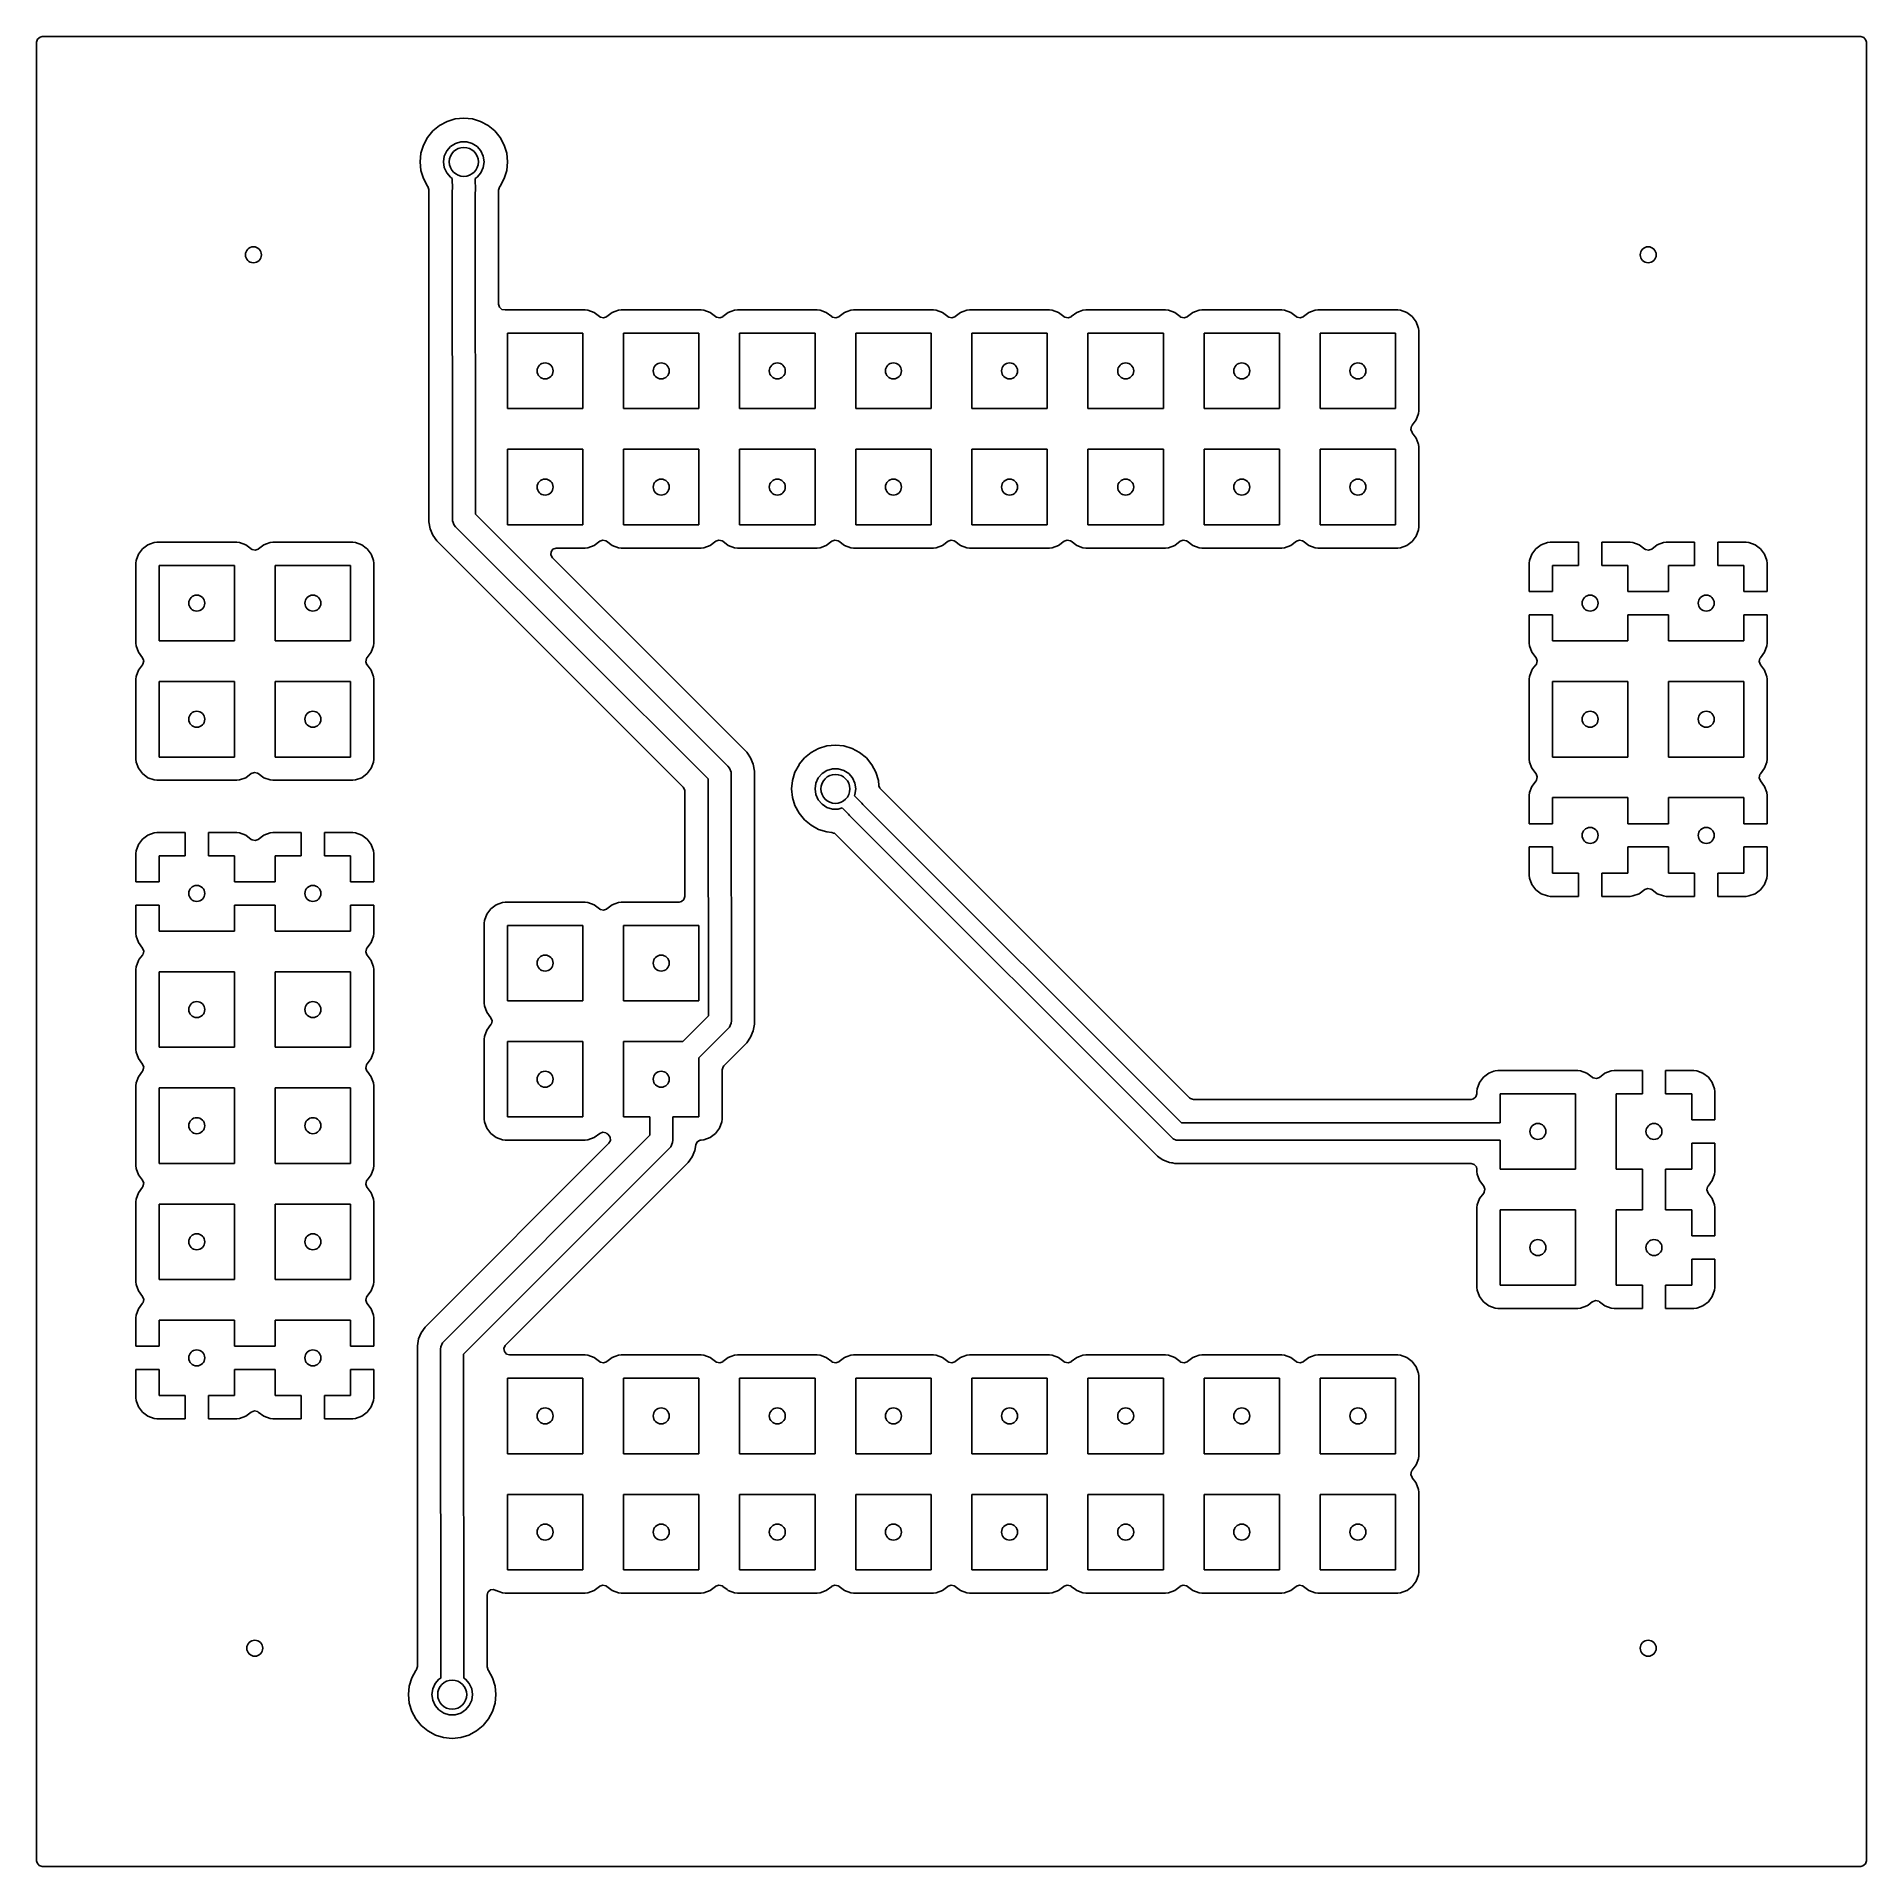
# Model space of a CAD drawing. Extents: x 0.01 to 1.59, y -0.39 to 1.19.
import ezdxf

# ---------------------------------------------------------------- set-up
doc = ezdxf.new("R2010")
doc.units = 0
doc.header["$MEASUREMENT"] = 0
doc.layers.add('BLACK', color=7, linetype='CONTINUOUS')

msp = doc.modelspace()

# ---------------------------------------------------------------- linework, layer by layer
at = {"layer": 'BLACK', "linetype": 'CONTINUOUS'}
for p, q in [((0.0121, 1.183), (0.0129, 1.1857)), ((0.0121, 0.7344), (0.0121, 1.183)), ((0.0129, 1.1857), (0.015, 1.1875)), ((0.015, 1.1875), (0.017, 1.1879)), ((0.017, 1.1879), (1.583, 1.1879)), ((1.583, 1.1879), (1.5857, 1.1871)), ((1.5857, 1.1871), (1.5875, 1.185)), ((1.5875, 1.185), (1.5879, 1.183)), ((1.5879, 1.183), (1.5879, -0.383)), ((0.3533, 1.1067), (0.3487, 1.1009)), ((0.3591, 1.1113), (0.3533, 1.1067)), ((0.3656, 1.1148), (0.3591, 1.1113)), ((0.3726, 1.117), (0.3656, 1.1148)), ((0.38, 1.1177), (0.3726, 1.117)), ((0.3726, 1.117), (0.3726, 1.117)), ((0.3726, 1.117), (0.3726, 1.117)), ((0.3726, 1.117), (0.3726, 1.117)), ((0.3874, 1.117), (0.38, 1.1177)), ((0.38, 1.1177), (0.38, 1.1177)), ((0.3944, 1.1148), (0.3874, 1.117)), ((0.3874, 1.117), (0.3874, 1.117)), ((0.3874, 1.117), (0.3874, 1.117)), ((0.4009, 1.1113), (0.3944, 1.1148)), ((0.4067, 1.1067), (0.4009, 1.1113)), ((0.4113, 1.1009), (0.4067, 1.1067)), ((0.343, 1.0874), (0.3423, 1.08)), ((0.3452, 1.0944), (0.343, 1.0874)), ((0.343, 1.0874), (0.343, 1.0874)), ((0.3487, 1.1009), (0.3452, 1.0944)), ((0.3452, 1.0944), (0.3452, 1.0944)), ((0.3632, 1.0849), (0.3653, 1.0895)), ((0.3653, 1.0895), (0.3685, 1.0932)), ((0.3685, 1.0932), (0.3727, 1.0959)), ((0.3727, 1.0959), (0.3775, 1.0973)), ((0.3775, 1.0973), (0.3825, 1.0973)), ((0.3825, 1.0973), (0.3873, 1.0959)), ((0.3873, 1.0959), (0.3915, 1.0932)), ((0.3915, 1.0932), (0.3947, 1.0895)), ((0.3947, 1.0895), (0.3968, 1.0849)), ((0.4148, 1.0944), (0.4113, 1.1009)), ((0.417, 1.0874), (0.4148, 1.0944)), ((0.4177, 1.08), (0.417, 1.0874)), ((0.417, 1.0874), (0.417, 1.0874)), ((0.417, 1.0874), (0.417, 1.0874)), ((0.417, 1.0874), (0.417, 1.0874)), ((0.3423, 1.08), (0.3423, 1.08)), ((0.3423, 1.08), (0.343, 1.0726)), ((0.343, 1.0726), (0.343, 1.0726)), ((0.343, 1.0726), (0.3452, 1.0656)), ((0.3625, 1.08), (0.3632, 1.0849)), ((0.3632, 1.0751), (0.3625, 1.08)), ((0.3653, 1.0705), (0.3632, 1.0751)), ((0.3968, 1.0751), (0.3947, 1.0705)), ((0.3968, 1.0849), (0.3975, 1.08)), ((0.3975, 1.08), (0.3968, 1.0751)), ((0.4148, 1.0656), (0.417, 1.0726)), ((0.417, 1.0726), (0.4177, 1.08)), ((0.417, 1.0726), (0.417, 1.0726)), ((0.417, 1.0726), (0.417, 1.0726)), ((0.417, 1.0726), (0.417, 1.0726)), ((0.4177, 1.08), (0.4177, 1.08)), ((0.3452, 1.0656), (0.3452, 1.0656)), ((0.3452, 1.0656), (0.3487, 1.0591)), ((0.3487, 1.0591), (0.3489, 1.0588)), ((0.3489, 1.0588), (0.3499, 1.0562)), ((0.3499, 1.0562), (0.35, 1.0557)), ((0.3685, 1.0668), (0.3653, 1.0705)), ((0.3701, 1.0658), (0.3685, 1.0668)), ((0.37, 1.0553), (0.3702, 1.0569)), ((0.3702, 1.0569), (0.3701, 1.0658)), ((0.3915, 1.0668), (0.3899, 1.0658)), ((0.3899, 1.0658), (0.39, 1.0553)), ((0.3947, 1.0705), (0.3915, 1.0668)), ((0.41, 1.0557), (0.4108, 1.0583)), ((0.4108, 1.0583), (0.4111, 1.0588)), ((0.4111, 1.0588), (0.4113, 1.0591)), ((0.4113, 1.0591), (0.4148, 1.0656)), ((0.4148, 1.0656), (0.4148, 1.0656)), ((0.35, 1.0557), (0.35, 0.7699)), ((0.3702, 0.7709), (0.37, 1.0553)), ((0.39, 1.0553), (0.3898, 1.0533)), ((0.3898, 1.0533), (0.39, 0.7767)), ((0.41, 0.9574), (0.41, 1.0557)), ((0.4107, 0.9549), (0.41, 0.9574)), ((0.4128, 0.953), (0.4107, 0.9549)), ((0.4155, 0.9525), (0.4128, 0.953)), ((0.4156, 0.9525), (0.4155, 0.9525)), ((0.4155, 0.9525), (0.4155, 0.9525)), ((0.4155, 0.9525), (0.4155, 0.9525)), ((0.4155, 0.9525), (0.4155, 0.9525)), ((0.4844, 0.9525), (0.4156, 0.9525)), ((0.4868, 0.9523), (0.4844, 0.9525)), ((0.4844, 0.9525), (0.4844, 0.9525)), ((0.4844, 0.9525), (0.4844, 0.9525)), ((0.4922, 0.9503), (0.4868, 0.9523)), ((0.4868, 0.9523), (0.4868, 0.9523)), ((0.4868, 0.9523), (0.4868, 0.9523)), ((0.4968, 0.9468), (0.4922, 0.9503)), ((0.497, 0.9466), (0.4968, 0.9468)), ((0.4968, 0.9468), (0.4968, 0.9468)), ((0.4976, 0.9463), (0.497, 0.9466)), ((0.5004, 0.9457), (0.4976, 0.9463)), ((0.503, 0.9466), (0.5004, 0.9457)), ((0.5032, 0.9468), (0.503, 0.9466)), ((0.5078, 0.9503), (0.5032, 0.9468)), ((0.5032, 0.9468), (0.5032, 0.9468)), ((0.5101, 0.9511), (0.5078, 0.9503)), ((0.5132, 0.9523), (0.5101, 0.9511)), ((0.5156, 0.9525), (0.5132, 0.9523)), ((0.5132, 0.9523), (0.5132, 0.9523)), ((0.5844, 0.9525), (0.5156, 0.9525)), ((0.5156, 0.9525), (0.5156, 0.9525)), ((0.5156, 0.9525), (0.5156, 0.9525)), ((0.5868, 0.9523), (0.5844, 0.9525)), ((0.5844, 0.9525), (0.5844, 0.9525)), ((0.5844, 0.9525), (0.5844, 0.9525)), ((0.5922, 0.9503), (0.5868, 0.9523)), ((0.5868, 0.9523), (0.5868, 0.9523)), ((0.5868, 0.9523), (0.5868, 0.9523)), ((0.5968, 0.9468), (0.5922, 0.9503)), ((0.597, 0.9466), (0.5968, 0.9468)), ((0.5968, 0.9468), (0.5968, 0.9468)), ((0.5976, 0.9463), (0.597, 0.9466)), ((0.6004, 0.9457), (0.5976, 0.9463)), ((0.603, 0.9466), (0.6004, 0.9457)), ((0.6032, 0.9468), (0.603, 0.9466)), ((0.6078, 0.9503), (0.6032, 0.9468)), ((0.6032, 0.9468), (0.6032, 0.9468)), ((0.6101, 0.9511), (0.6078, 0.9503)), ((0.6132, 0.9523), (0.6101, 0.9511)), ((0.6156, 0.9525), (0.6132, 0.9523)), ((0.6132, 0.9523), (0.6132, 0.9523)), ((0.6844, 0.9525), (0.6156, 0.9525)), ((0.6156, 0.9525), (0.6156, 0.9525)), ((0.6156, 0.9525), (0.6156, 0.9525)), ((0.6868, 0.9523), (0.6844, 0.9525)), ((0.6844, 0.9525), (0.6844, 0.9525)), ((0.6844, 0.9525), (0.6844, 0.9525)), ((0.6922, 0.9503), (0.6868, 0.9523)), ((0.6868, 0.9523), (0.6868, 0.9523)), ((0.6868, 0.9523), (0.6868, 0.9523)), ((0.6968, 0.9468), (0.6922, 0.9503)), ((0.697, 0.9466), (0.6968, 0.9468)), ((0.6968, 0.9468), (0.6968, 0.9468)), ((0.6976, 0.9463), (0.697, 0.9466)), ((0.7004, 0.9457), (0.6976, 0.9463)), ((0.703, 0.9466), (0.7004, 0.9457)), ((0.7032, 0.9468), (0.703, 0.9466)), ((0.7078, 0.9503), (0.7032, 0.9468)), ((0.7032, 0.9468), (0.7032, 0.9468)), ((0.7101, 0.9511), (0.7078, 0.9503)), ((0.7132, 0.9523), (0.7101, 0.9511)), ((0.7156, 0.9525), (0.7132, 0.9523)), ((0.7132, 0.9523), (0.7132, 0.9523)), ((0.7844, 0.9525), (0.7156, 0.9525)), ((0.7156, 0.9525), (0.7156, 0.9525)), ((0.7156, 0.9525), (0.7156, 0.9525)), ((0.7868, 0.9523), (0.7844, 0.9525)), ((0.7844, 0.9525), (0.7844, 0.9525)), ((0.7844, 0.9525), (0.7844, 0.9525)), ((0.7922, 0.9503), (0.7868, 0.9523)), ((0.7868, 0.9523), (0.7868, 0.9523)), ((0.7868, 0.9523), (0.7868, 0.9523)), ((0.7968, 0.9468), (0.7922, 0.9503)), ((0.797, 0.9466), (0.7968, 0.9468)), ((0.7968, 0.9468), (0.7968, 0.9468)), ((0.7976, 0.9463), (0.797, 0.9466)), ((0.8004, 0.9457), (0.7976, 0.9463)), ((0.803, 0.9466), (0.8004, 0.9457)), ((0.8032, 0.9468), (0.803, 0.9466)), ((0.8078, 0.9503), (0.8032, 0.9468)), ((0.8032, 0.9468), (0.8032, 0.9468)), ((0.8101, 0.9511), (0.8078, 0.9503)), ((0.8132, 0.9523), (0.8101, 0.9511)), ((0.8156, 0.9525), (0.8132, 0.9523)), ((0.8132, 0.9523), (0.8132, 0.9523)), ((0.8844, 0.9525), (0.8156, 0.9525)), ((0.8156, 0.9525), (0.8156, 0.9525)), ((0.8156, 0.9525), (0.8156, 0.9525)), ((0.8868, 0.9523), (0.8844, 0.9525)), ((0.8844, 0.9525), (0.8844, 0.9525)), ((0.8844, 0.9525), (0.8844, 0.9525)), ((0.8922, 0.9503), (0.8868, 0.9523)), ((0.8868, 0.9523), (0.8868, 0.9523)), ((0.8868, 0.9523), (0.8868, 0.9523)), ((0.8968, 0.9468), (0.8922, 0.9503)), ((0.897, 0.9466), (0.8968, 0.9468)), ((0.8968, 0.9468), (0.8968, 0.9468)), ((0.8976, 0.9463), (0.897, 0.9466)), ((0.9004, 0.9457), (0.8976, 0.9463)), ((0.903, 0.9466), (0.9004, 0.9457)), ((0.9032, 0.9468), (0.903, 0.9466)), ((0.9078, 0.9503), (0.9032, 0.9468)), ((0.9032, 0.9468), (0.9032, 0.9468)), ((0.9101, 0.9511), (0.9078, 0.9503)), ((0.9132, 0.9523), (0.9101, 0.9511)), ((0.9156, 0.9525), (0.9132, 0.9523)), ((0.9132, 0.9523), (0.9132, 0.9523)), ((0.9844, 0.9525), (0.9156, 0.9525)), ((0.9156, 0.9525), (0.9156, 0.9525)), ((0.9156, 0.9525), (0.9156, 0.9525)), ((0.9868, 0.9523), (0.9844, 0.9525)), ((0.9844, 0.9525), (0.9844, 0.9525)), ((0.9844, 0.9525), (0.9844, 0.9525)), ((0.9922, 0.9503), (0.9868, 0.9523)), ((0.9868, 0.9523), (0.9868, 0.9523)), ((0.9868, 0.9523), (0.9868, 0.9523)), ((0.9968, 0.9468), (0.9922, 0.9503)), ((0.997, 0.9466), (0.9968, 0.9468)), ((0.9968, 0.9468), (0.9968, 0.9468)), ((0.9976, 0.9463), (0.997, 0.9466)), ((1.0004, 0.9457), (0.9976, 0.9463)), ((1.003, 0.9466), (1.0004, 0.9457)), ((1.0032, 0.9468), (1.003, 0.9466)), ((1.0078, 0.9503), (1.0032, 0.9468)), ((1.0032, 0.9468), (1.0032, 0.9468)), ((1.0101, 0.9511), (1.0078, 0.9503)), ((1.0132, 0.9523), (1.0101, 0.9511)), ((1.0156, 0.9525), (1.0132, 0.9523)), ((1.0132, 0.9523), (1.0132, 0.9523)), ((1.0844, 0.9525), (1.0156, 0.9525)), ((1.0156, 0.9525), (1.0156, 0.9525)), ((1.0156, 0.9525), (1.0156, 0.9525)), ((1.0868, 0.9523), (1.0844, 0.9525)), ((1.0844, 0.9525), (1.0844, 0.9525)), ((1.0844, 0.9525), (1.0844, 0.9525)), ((1.0922, 0.9503), (1.0868, 0.9523)), ((1.0868, 0.9523), (1.0868, 0.9523)), ((1.0868, 0.9523), (1.0868, 0.9523)), ((1.0968, 0.9468), (1.0922, 0.9503)), ((1.097, 0.9466), (1.0968, 0.9468)), ((1.0968, 0.9468), (1.0968, 0.9468)), ((1.0976, 0.9463), (1.097, 0.9466)), ((1.1004, 0.9457), (1.0976, 0.9463)), ((1.103, 0.9466), (1.1004, 0.9457)), ((1.1032, 0.9468), (1.103, 0.9466)), ((1.1078, 0.9503), (1.1032, 0.9468)), ((1.1032, 0.9468), (1.1032, 0.9468)), ((1.1101, 0.9511), (1.1078, 0.9503)), ((1.1132, 0.9523), (1.1101, 0.9511)), ((1.1156, 0.9525), (1.1132, 0.9523)), ((1.1132, 0.9523), (1.1132, 0.9523)), ((1.1844, 0.9525), (1.1156, 0.9525)), ((1.1156, 0.9525), (1.1156, 0.9525)), ((1.1156, 0.9525), (1.1156, 0.9525)), ((1.1868, 0.9523), (1.1844, 0.9525)), ((1.1844, 0.9525), (1.1844, 0.9525)), ((1.1844, 0.9525), (1.1844, 0.9525)), ((1.1922, 0.9503), (1.1868, 0.9523)), ((1.1868, 0.9523), (1.1868, 0.9523)), ((1.1868, 0.9523), (1.1868, 0.9523)), ((1.1968, 0.9468), (1.1922, 0.9503)), ((1.2003, 0.9422), (1.1968, 0.9468)), ((0.4175, 0.8675), (0.4175, 0.9325)), ((0.4175, 0.9325), (0.4825, 0.9325)), ((0.4825, 0.9325), (0.4825, 0.8675)), ((0.5175, 0.8675), (0.5175, 0.9325)), ((0.5175, 0.9325), (0.5825, 0.9325)), ((0.5825, 0.9325), (0.5825, 0.8675)), ((0.6175, 0.8675), (0.6175, 0.9325)), ((0.6175, 0.9325), (0.6825, 0.9325)), ((0.6825, 0.9325), (0.6825, 0.8675)), ((0.7175, 0.8675), (0.7175, 0.9325)), ((0.7175, 0.9325), (0.7825, 0.9325)), ((0.7825, 0.9325), (0.7825, 0.8675)), ((0.8175, 0.8675), (0.8175, 0.9325)), ((0.8175, 0.9325), (0.8825, 0.9325)), ((0.8825, 0.9325), (0.8825, 0.8675)), ((0.9175, 0.8675), (0.9175, 0.9325)), ((0.9175, 0.9325), (0.9825, 0.9325)), ((0.9825, 0.9325), (0.9825, 0.8675)), ((1.0175, 0.8675), (1.0175, 0.9325)), ((1.0175, 0.9325), (1.0825, 0.9325)), ((1.0825, 0.9325), (1.0825, 0.8675)), ((1.1175, 0.8675), (1.1175, 0.9325)), ((1.1175, 0.9325), (1.1825, 0.9325)), ((1.1825, 0.9325), (1.1825, 0.8675)), ((1.202, 0.9375), (1.2003, 0.9422)), ((1.2023, 0.9368), (1.202, 0.9375)), ((1.2025, 0.9344), (1.2023, 0.9368)), ((1.2023, 0.9368), (1.2023, 0.9368)), ((1.2025, 0.8656), (1.2025, 0.9344)), ((1.2025, 0.9344), (1.2025, 0.9344)), ((0.4825, 0.8675), (0.4175, 0.8675)), ((0.5825, 0.8675), (0.5175, 0.8675)), ((0.6825, 0.8675), (0.6175, 0.8675)), ((0.7825, 0.8675), (0.7175, 0.8675)), ((0.8825, 0.8675), (0.8175, 0.8675)), ((0.9825, 0.8675), (0.9175, 0.8675)), ((1.0825, 0.8675), (1.0175, 0.8675)), ((1.1825, 0.8675), (1.1175, 0.8675)), ((1.1957, 0.8496), (1.1963, 0.8524)), ((1.1963, 0.8524), (1.1966, 0.853)), ((1.1966, 0.853), (1.1968, 0.8532)), ((1.1968, 0.8532), (1.2003, 0.8578)), ((1.1968, 0.8532), (1.1968, 0.8532)), ((1.2003, 0.8578), (1.2023, 0.8632)), ((1.2023, 0.8632), (1.2025, 0.8656)), ((1.2023, 0.8632), (1.2023, 0.8632)), ((1.2025, 0.8656), (1.2025, 0.8656)), ((1.1966, 0.847), (1.1957, 0.8496)), ((1.1968, 0.8468), (1.1966, 0.847)), ((1.2003, 0.8422), (1.1968, 0.8468)), ((1.1968, 0.8468), (1.1968, 0.8468)), ((1.202, 0.8375), (1.2003, 0.8422)), ((1.2023, 0.8368), (1.202, 0.8375)), ((1.2025, 0.8344), (1.2023, 0.8368)), ((1.2023, 0.8368), (1.2023, 0.8368)), ((0.4175, 0.7675), (0.4175, 0.8325)), ((0.4175, 0.8325), (0.4825, 0.8325)), ((0.4825, 0.8325), (0.4825, 0.7675)), ((0.5175, 0.7675), (0.5175, 0.8325)), ((0.5175, 0.8325), (0.5825, 0.8325)), ((0.5825, 0.8325), (0.5825, 0.7675)), ((0.6175, 0.7675), (0.6175, 0.8325)), ((0.6175, 0.8325), (0.6825, 0.8325)), ((0.6825, 0.8325), (0.6825, 0.7675)), ((0.7175, 0.7675), (0.7175, 0.8325)), ((0.7175, 0.8325), (0.7825, 0.8325)), ((0.7825, 0.8325), (0.7825, 0.7675)), ((0.8175, 0.7675), (0.8175, 0.8325)), ((0.8175, 0.8325), (0.8825, 0.8325)), ((0.8825, 0.8325), (0.8825, 0.7675)), ((0.9175, 0.7675), (0.9175, 0.8325)), ((0.9175, 0.8325), (0.9825, 0.8325)), ((0.9825, 0.8325), (0.9825, 0.7675)), ((1.0175, 0.7675), (1.0175, 0.8325)), ((1.0175, 0.8325), (1.0825, 0.8325)), ((1.0825, 0.8325), (1.0825, 0.7675)), ((1.1175, 0.7675), (1.1175, 0.8325)), ((1.1175, 0.8325), (1.1825, 0.8325)), ((1.1825, 0.8325), (1.1825, 0.7675)), ((1.2025, 0.7656), (1.2025, 0.8344)), ((1.2025, 0.8344), (1.2025, 0.8344)), ((0.39, 0.7767), (0.6074, 0.5595)), ((0.35, 0.7699), (0.3511, 0.7641)), ((0.3511, 0.7641), (0.3511, 0.7641)), ((0.3511, 0.7641), (0.3534, 0.7586)), ((0.3534, 0.7586), (0.3567, 0.7537)), ((0.3717, 0.7673), (0.3702, 0.7709)), ((0.3729, 0.7658), (0.3717, 0.7673)), ((0.3717, 0.7673), (0.3717, 0.7673)), ((0.5904, 0.5486), (0.3729, 0.7658)), ((0.4825, 0.7675), (0.4175, 0.7675)), ((0.5825, 0.7675), (0.5175, 0.7675)), ((0.6825, 0.7675), (0.6175, 0.7675)), ((0.7825, 0.7675), (0.7175, 0.7675)), ((0.8825, 0.7675), (0.8175, 0.7675)), ((0.9825, 0.7675), (0.9175, 0.7675)), ((1.0825, 0.7675), (1.0175, 0.7675)), ((1.1825, 0.7675), (1.1175, 0.7675)), ((1.1968, 0.7532), (1.2003, 0.7578)), ((1.2003, 0.7578), (1.2023, 0.7632)), ((1.2003, 0.7578), (1.2003, 0.7578)), ((1.2023, 0.7632), (1.2025, 0.7656)), ((1.2023, 0.7632), (1.2023, 0.7632)), ((1.2025, 0.7656), (1.2025, 0.7656)), ((0.0997, 0.7422), (0.0977, 0.7368)), ((0.1032, 0.7468), (0.0997, 0.7422)), ((0.0997, 0.7422), (0.0997, 0.7422)), ((0.1078, 0.7503), (0.1032, 0.7468)), ((0.1101, 0.7511), (0.1078, 0.7503)), ((0.1078, 0.7503), (0.1078, 0.7503)), ((0.1078, 0.7503), (0.1078, 0.7503)), ((0.1132, 0.7523), (0.1101, 0.7511)), ((0.1156, 0.7525), (0.1132, 0.7523)), ((0.1132, 0.7523), (0.1132, 0.7523)), ((0.1844, 0.7525), (0.1156, 0.7525)), ((0.1156, 0.7525), (0.1156, 0.7525)), ((0.1156, 0.7525), (0.1156, 0.7525)), ((0.1868, 0.7523), (0.1844, 0.7525)), ((0.1844, 0.7525), (0.1844, 0.7525)), ((0.1844, 0.7525), (0.1844, 0.7525)), ((0.1922, 0.7503), (0.1868, 0.7523)), ((0.1868, 0.7523), (0.1868, 0.7523)), ((0.1868, 0.7523), (0.1868, 0.7523)), ((0.1968, 0.7468), (0.1922, 0.7503)), ((0.197, 0.7466), (0.1968, 0.7468)), ((0.1968, 0.7468), (0.1968, 0.7468)), ((0.1976, 0.7463), (0.197, 0.7466)), ((0.2004, 0.7457), (0.1976, 0.7463)), ((0.203, 0.7466), (0.2004, 0.7457)), ((0.2032, 0.7468), (0.203, 0.7466)), ((0.2078, 0.7503), (0.2032, 0.7468)), ((0.2032, 0.7468), (0.2032, 0.7468)), ((0.2101, 0.7511), (0.2078, 0.7503)), ((0.2132, 0.7523), (0.2101, 0.7511)), ((0.2156, 0.7525), (0.2132, 0.7523)), ((0.2132, 0.7523), (0.2132, 0.7523)), ((0.2844, 0.7525), (0.2156, 0.7525)), ((0.2156, 0.7525), (0.2156, 0.7525)), ((0.2156, 0.7525), (0.2156, 0.7525)), ((0.2868, 0.7523), (0.2844, 0.7525)), ((0.2844, 0.7525), (0.2844, 0.7525)), ((0.2844, 0.7525), (0.2844, 0.7525)), ((0.2922, 0.7503), (0.2868, 0.7523)), ((0.2868, 0.7523), (0.2868, 0.7523)), ((0.2868, 0.7523), (0.2868, 0.7523)), ((0.2959, 0.7475), (0.2922, 0.7503)), ((0.2922, 0.7503), (0.2922, 0.7503)), ((0.2922, 0.7503), (0.2922, 0.7503)), ((0.2968, 0.7468), (0.2959, 0.7475)), ((0.3003, 0.7422), (0.2968, 0.7468)), ((0.3005, 0.7415), (0.3003, 0.7422)), ((0.3023, 0.7368), (0.3005, 0.7415)), ((0.3567, 0.7537), (0.3567, 0.7537)), ((0.3567, 0.7537), (0.5689, 0.5415)), ((0.4549, 0.7415), (0.4551, 0.7443)), ((0.4563, 0.739), (0.4549, 0.7415)), ((0.4551, 0.7443), (0.4568, 0.7465)), ((0.4568, 0.7465), (0.4594, 0.7475)), ((0.4594, 0.7475), (0.4598, 0.7475)), ((0.4598, 0.7475), (0.4844, 0.7475)), ((0.4844, 0.7475), (0.4868, 0.7477)), ((0.4868, 0.7477), (0.4922, 0.7497)), ((0.4868, 0.7477), (0.4868, 0.7477)), ((0.4922, 0.7497), (0.497, 0.7534)), ((0.4922, 0.7497), (0.4922, 0.7497)), ((0.497, 0.7534), (0.4996, 0.7543)), ((0.4996, 0.7543), (0.5024, 0.7537)), ((0.5024, 0.7537), (0.503, 0.7534)), ((0.503, 0.7534), (0.5078, 0.7497)), ((0.5078, 0.7497), (0.5078, 0.7497)), ((0.5078, 0.7497), (0.5132, 0.7477)), ((0.5132, 0.7477), (0.5132, 0.7477)), ((0.5132, 0.7477), (0.5156, 0.7475)), ((0.5156, 0.7475), (0.5156, 0.7475)), ((0.5156, 0.7475), (0.5844, 0.7475)), ((0.5844, 0.7475), (0.5868, 0.7477)), ((0.5868, 0.7477), (0.5922, 0.7497)), ((0.5868, 0.7477), (0.5868, 0.7477)), ((0.5922, 0.7497), (0.597, 0.7534)), ((0.5922, 0.7497), (0.5922, 0.7497)), ((0.597, 0.7534), (0.5996, 0.7543)), ((0.5996, 0.7543), (0.6024, 0.7537)), ((0.6024, 0.7537), (0.603, 0.7534)), ((0.603, 0.7534), (0.6078, 0.7497)), ((0.6078, 0.7497), (0.6078, 0.7497)), ((0.6078, 0.7497), (0.6132, 0.7477)), ((0.6132, 0.7477), (0.6132, 0.7477)), ((0.6132, 0.7477), (0.6156, 0.7475)), ((0.6156, 0.7475), (0.6156, 0.7475)), ((0.6156, 0.7475), (0.6844, 0.7475)), ((0.6844, 0.7475), (0.6868, 0.7477)), ((0.6868, 0.7477), (0.6922, 0.7497)), ((0.6868, 0.7477), (0.6868, 0.7477)), ((0.6922, 0.7497), (0.697, 0.7534)), ((0.6922, 0.7497), (0.6922, 0.7497)), ((0.697, 0.7534), (0.6996, 0.7543)), ((0.6996, 0.7543), (0.7024, 0.7537)), ((0.7024, 0.7537), (0.703, 0.7534)), ((0.703, 0.7534), (0.7078, 0.7497)), ((0.7078, 0.7497), (0.7078, 0.7497)), ((0.7078, 0.7497), (0.7132, 0.7477)), ((0.7132, 0.7477), (0.7132, 0.7477)), ((0.7132, 0.7477), (0.7156, 0.7475)), ((0.7156, 0.7475), (0.7156, 0.7475)), ((0.7156, 0.7475), (0.7844, 0.7475)), ((0.7844, 0.7475), (0.7868, 0.7477)), ((0.7868, 0.7477), (0.7922, 0.7497)), ((0.7868, 0.7477), (0.7868, 0.7477)), ((0.7922, 0.7497), (0.797, 0.7534)), ((0.7922, 0.7497), (0.7922, 0.7497)), ((0.797, 0.7534), (0.7996, 0.7543)), ((0.7996, 0.7543), (0.8024, 0.7537)), ((0.8024, 0.7537), (0.803, 0.7534)), ((0.803, 0.7534), (0.8078, 0.7497)), ((0.8078, 0.7497), (0.8078, 0.7497)), ((0.8078, 0.7497), (0.8132, 0.7477)), ((0.8132, 0.7477), (0.8132, 0.7477)), ((0.8132, 0.7477), (0.8156, 0.7475)), ((0.8156, 0.7475), (0.8156, 0.7475)), ((0.8156, 0.7475), (0.8844, 0.7475)), ((0.8844, 0.7475), (0.8868, 0.7477)), ((0.8868, 0.7477), (0.8922, 0.7497)), ((0.8868, 0.7477), (0.8868, 0.7477)), ((0.8922, 0.7497), (0.897, 0.7534)), ((0.8922, 0.7497), (0.8922, 0.7497)), ((0.897, 0.7534), (0.8996, 0.7543)), ((0.8996, 0.7543), (0.9024, 0.7537)), ((0.9024, 0.7537), (0.903, 0.7534)), ((0.903, 0.7534), (0.9078, 0.7497)), ((0.9078, 0.7497), (0.9078, 0.7497)), ((0.9078, 0.7497), (0.9132, 0.7477)), ((0.9132, 0.7477), (0.9132, 0.7477)), ((0.9132, 0.7477), (0.9156, 0.7475)), ((0.9156, 0.7475), (0.9156, 0.7475)), ((0.9156, 0.7475), (0.9844, 0.7475)), ((0.9844, 0.7475), (0.9868, 0.7477)), ((0.9868, 0.7477), (0.9922, 0.7497)), ((0.9868, 0.7477), (0.9868, 0.7477)), ((0.9922, 0.7497), (0.997, 0.7534)), ((0.9922, 0.7497), (0.9922, 0.7497)), ((0.997, 0.7534), (0.9996, 0.7543)), ((0.9996, 0.7543), (1.0024, 0.7537)), ((1.0024, 0.7537), (1.003, 0.7534)), ((1.003, 0.7534), (1.0078, 0.7497)), ((1.0078, 0.7497), (1.0078, 0.7497)), ((1.0078, 0.7497), (1.0132, 0.7477)), ((1.0132, 0.7477), (1.0132, 0.7477)), ((1.0132, 0.7477), (1.0156, 0.7475)), ((1.0156, 0.7475), (1.0156, 0.7475)), ((1.0156, 0.7475), (1.0844, 0.7475)), ((1.0844, 0.7475), (1.0868, 0.7477)), ((1.0868, 0.7477), (1.0922, 0.7497)), ((1.0868, 0.7477), (1.0868, 0.7477)), ((1.0922, 0.7497), (1.097, 0.7534)), ((1.0922, 0.7497), (1.0922, 0.7497)), ((1.097, 0.7534), (1.0996, 0.7543)), ((1.0996, 0.7543), (1.1024, 0.7537)), ((1.1024, 0.7537), (1.103, 0.7534)), ((1.103, 0.7534), (1.1078, 0.7497)), ((1.1078, 0.7497), (1.1078, 0.7497)), ((1.1078, 0.7497), (1.1132, 0.7477)), ((1.1132, 0.7477), (1.1132, 0.7477)), ((1.1132, 0.7477), (1.1156, 0.7475)), ((1.1156, 0.7475), (1.1156, 0.7475)), ((1.1156, 0.7475), (1.1844, 0.7475)), ((1.1844, 0.7475), (1.1868, 0.7477)), ((1.1868, 0.7477), (1.1922, 0.7497)), ((1.1868, 0.7477), (1.1868, 0.7477)), ((1.1922, 0.7497), (1.1968, 0.7532)), ((1.1922, 0.7497), (1.1922, 0.7497)), ((1.2998, 0.7422), (1.2978, 0.7368)), ((1.3032, 0.7468), (1.2998, 0.7422)), ((1.2998, 0.7422), (1.2998, 0.7422)), ((1.3078, 0.7502), (1.3032, 0.7468)), ((1.3132, 0.7522), (1.3078, 0.7502)), ((1.3078, 0.7502), (1.3078, 0.7502)), ((1.3156, 0.7525), (1.3132, 0.7522)), ((1.34, 0.7525), (1.3156, 0.7525)), ((1.3156, 0.7525), (1.3156, 0.7525)), ((1.34, 0.7325), (1.34, 0.7525)), ((1.3844, 0.7525), (1.36, 0.7525)), ((1.36, 0.7525), (1.36, 0.7325)), ((1.3868, 0.7522), (1.3844, 0.7525)), ((1.3844, 0.7525), (1.3844, 0.7525)), ((1.3922, 0.7502), (1.3868, 0.7522)), ((1.397, 0.7466), (1.3922, 0.7502)), ((1.3976, 0.7462), (1.397, 0.7466)), ((1.4004, 0.7456), (1.3976, 0.7462)), ((1.403, 0.7466), (1.4004, 0.7456)), ((1.4078, 0.7502), (1.403, 0.7466)), ((1.4132, 0.7522), (1.4078, 0.7502)), ((1.4156, 0.7525), (1.4132, 0.7522)), ((1.44, 0.7525), (1.4156, 0.7525)), ((1.4156, 0.7525), (1.4156, 0.7525)), ((1.44, 0.7325), (1.44, 0.7525)), ((1.4844, 0.7525), (1.46, 0.7525)), ((1.46, 0.7525), (1.46, 0.7325)), ((1.4868, 0.7522), (1.4844, 0.7525)), ((1.4844, 0.7525), (1.4844, 0.7525)), ((1.4922, 0.7502), (1.4868, 0.7522)), ((1.4968, 0.7468), (1.4922, 0.7502)), ((1.5002, 0.7422), (1.4968, 0.7468)), ((1.5022, 0.7368), (1.5002, 0.7422)), ((1.5002, 0.7422), (1.5002, 0.7422)), ((0.0121, 0.3844), (0.0121, 0.7344)), ((0.0977, 0.7368), (0.0975, 0.7344)), ((0.0975, 0.7344), (0.0975, 0.6656)), ((0.0977, 0.7368), (0.0977, 0.7368)), ((0.1175, 0.6675), (0.1175, 0.7325)), ((0.1175, 0.7325), (0.1825, 0.7325)), ((0.1825, 0.7325), (0.1825, 0.6675)), ((0.2175, 0.6675), (0.2175, 0.7325)), ((0.2175, 0.7325), (0.2825, 0.7325)), ((0.2825, 0.7325), (0.2825, 0.6675)), ((0.3025, 0.7344), (0.3023, 0.7368)), ((0.3023, 0.7368), (0.3023, 0.7368)), ((0.3025, 0.6656), (0.3025, 0.7344)), ((0.3025, 0.7344), (0.3025, 0.7344)), ((0.5609, 0.6344), (0.4563, 0.739)), ((1.2978, 0.7368), (1.2975, 0.7344)), ((1.2975, 0.7344), (1.2975, 0.71)), ((1.3175, 0.71), (1.3175, 0.7325)), ((1.3175, 0.7325), (1.34, 0.7325)), ((1.36, 0.7325), (1.3825, 0.7325)), ((1.3825, 0.7325), (1.3825, 0.71)), ((1.4175, 0.71), (1.4175, 0.7325)), ((1.4175, 0.7325), (1.44, 0.7325)), ((1.46, 0.7325), (1.4825, 0.7325)), ((1.4825, 0.7325), (1.4825, 0.71)), ((1.5025, 0.7344), (1.5022, 0.7368)), ((1.5025, 0.71), (1.5025, 0.7344)), ((1.5025, 0.7344), (1.5025, 0.7344)), ((1.2975, 0.71), (1.3175, 0.71)), ((1.3825, 0.71), (1.4175, 0.71)), ((1.4825, 0.71), (1.5025, 0.71)), ((1.3175, 0.69), (1.2975, 0.69)), ((1.2975, 0.69), (1.2975, 0.6656)), ((1.3175, 0.6675), (1.3175, 0.69)), ((1.4175, 0.69), (1.3825, 0.69)), ((1.3825, 0.69), (1.3825, 0.6675)), ((1.4175, 0.6675), (1.4175, 0.69)), ((1.5025, 0.69), (1.4825, 0.69)), ((1.4825, 0.69), (1.4825, 0.6675)), ((1.5025, 0.6656), (1.5025, 0.69)), ((0.0975, 0.6656), (0.0977, 0.6632)), ((0.0977, 0.6632), (0.0977, 0.6632)), ((0.0977, 0.6632), (0.0997, 0.6578)), ((0.1825, 0.6675), (0.1175, 0.6675)), ((0.2825, 0.6675), (0.2175, 0.6675)), ((0.3003, 0.6578), (0.3023, 0.6632)), ((0.3023, 0.6632), (0.3025, 0.6656)), ((0.3023, 0.6632), (0.3023, 0.6632)), ((0.3025, 0.6656), (0.3025, 0.6656)), ((1.2975, 0.6656), (1.2978, 0.6632)), ((1.2978, 0.6632), (1.2998, 0.6578)), ((1.3825, 0.6675), (1.3175, 0.6675)), ((1.4825, 0.6675), (1.4175, 0.6675)), ((1.5002, 0.6578), (1.5022, 0.6632)), ((1.5022, 0.6632), (1.5025, 0.6656)), ((1.5025, 0.6656), (1.5025, 0.6656)), ((0.0997, 0.6578), (0.0997, 0.6578)), ((0.0997, 0.6578), (0.1034, 0.653)), ((0.1034, 0.647), (0.0997, 0.6422)), ((0.1034, 0.653), (0.1043, 0.6504)), ((0.1037, 0.6476), (0.1034, 0.647)), ((0.1043, 0.6504), (0.1037, 0.6476)), ((0.2957, 0.6496), (0.2963, 0.6524)), ((0.2966, 0.647), (0.2957, 0.6496)), ((0.2963, 0.6524), (0.2966, 0.653)), ((0.2966, 0.653), (0.2968, 0.6532)), ((0.2968, 0.6468), (0.2966, 0.647)), ((0.2968, 0.6532), (0.3003, 0.6578)), ((0.2968, 0.6532), (0.2968, 0.6532)), ((0.3003, 0.6422), (0.2968, 0.6468)), ((0.2968, 0.6468), (0.2968, 0.6468)), ((1.2998, 0.6578), (1.2998, 0.6578)), ((1.2998, 0.6578), (1.3034, 0.653)), ((1.3032, 0.6468), (1.3005, 0.6433)), ((1.3034, 0.647), (1.3032, 0.6468)), ((1.3032, 0.6468), (1.3032, 0.6468)), ((1.3034, 0.653), (1.3044, 0.6504)), ((1.3038, 0.6476), (1.3034, 0.647)), ((1.3044, 0.6504), (1.3038, 0.6476)), ((1.4956, 0.6497), (1.4962, 0.6524)), ((1.4966, 0.647), (1.4956, 0.6497)), ((1.4962, 0.6524), (1.4966, 0.653)), ((1.4966, 0.653), (1.5002, 0.6578)), ((1.4968, 0.6468), (1.4966, 0.647)), ((1.5003, 0.6422), (1.4968, 0.6468)), ((1.4968, 0.6468), (1.4968, 0.6468)), ((1.5002, 0.6578), (1.5002, 0.6578)), ((0.0977, 0.6368), (0.0975, 0.6344)), ((0.0975, 0.6344), (0.0975, 0.5656)), ((0.0997, 0.6422), (0.0977, 0.6368)), ((0.0977, 0.6368), (0.0977, 0.6368)), ((0.0997, 0.6422), (0.0997, 0.6422)), ((0.1175, 0.5675), (0.1175, 0.6325)), ((0.1175, 0.6325), (0.1825, 0.6325)), ((0.1825, 0.6325), (0.1825, 0.5675)), ((0.2175, 0.5675), (0.2175, 0.6325)), ((0.2175, 0.6325), (0.2825, 0.6325)), ((0.2825, 0.6325), (0.2825, 0.5675)), ((0.302, 0.6375), (0.3003, 0.6422)), ((0.3023, 0.6368), (0.302, 0.6375)), ((0.3025, 0.6344), (0.3023, 0.6368)), ((0.3023, 0.6368), (0.3023, 0.6368)), ((0.3025, 0.5656), (0.3025, 0.6344)), ((0.3025, 0.6344), (0.3025, 0.6344)), ((0.6237, 0.5716), (0.5609, 0.6344)), ((1.2977, 0.6368), (1.2975, 0.6344)), ((1.2975, 0.6344), (1.2975, 0.5656)), ((1.2997, 0.6422), (1.2977, 0.6368)), ((1.2977, 0.6368), (1.2977, 0.6368)), ((1.3005, 0.6433), (1.2997, 0.6422)), ((1.2997, 0.6422), (1.2997, 0.6422)), ((1.3175, 0.5675), (1.3175, 0.6325)), ((1.3175, 0.6325), (1.3825, 0.6325)), ((1.3825, 0.6325), (1.3825, 0.5675)), ((1.4175, 0.5675), (1.4175, 0.6325)), ((1.4175, 0.6325), (1.4825, 0.6325)), ((1.4825, 0.6325), (1.4825, 0.5675)), ((1.502, 0.6375), (1.5003, 0.6422)), ((1.5023, 0.6368), (1.502, 0.6375)), ((1.5025, 0.6344), (1.5023, 0.6368)), ((1.5023, 0.6368), (1.5023, 0.6368)), ((1.5025, 0.5656), (1.5025, 0.6344)), ((1.5025, 0.6344), (1.5025, 0.6344)), ((0.1825, 0.5675), (0.1175, 0.5675)), ((0.2825, 0.5675), (0.2175, 0.5675)), ((0.6243, 0.5707), (0.6237, 0.5716)), ((0.627, 0.5667), (0.6243, 0.5707)), ((0.6791, 0.5713), (0.6733, 0.5667)), ((0.6856, 0.5748), (0.6791, 0.5713)), ((0.6926, 0.577), (0.6856, 0.5748)), ((0.7, 0.5777), (0.6926, 0.577)), ((0.6926, 0.577), (0.6926, 0.577)), ((0.6926, 0.577), (0.6926, 0.577)), ((0.6926, 0.577), (0.6926, 0.577)), ((0.7074, 0.577), (0.7, 0.5777)), ((0.7, 0.5777), (0.7, 0.5777)), ((0.7144, 0.5748), (0.7074, 0.577)), ((0.7074, 0.577), (0.7074, 0.577)), ((0.7074, 0.577), (0.7074, 0.577)), ((0.7209, 0.5713), (0.7144, 0.5748)), ((0.7267, 0.5667), (0.7209, 0.5713)), ((1.3825, 0.5675), (1.3175, 0.5675)), ((1.4825, 0.5675), (1.4175, 0.5675)), ((0.0975, 0.5656), (0.0977, 0.5632)), ((0.0977, 0.5632), (0.0977, 0.5632)), ((0.0977, 0.5632), (0.0997, 0.5578)), ((0.0997, 0.5578), (0.0997, 0.5578)), ((0.0997, 0.5578), (0.1032, 0.5532)), ((0.1032, 0.5532), (0.1078, 0.5497)), ((0.1922, 0.5497), (0.197, 0.5534)), ((0.197, 0.5534), (0.1996, 0.5543)), ((0.1996, 0.5543), (0.2024, 0.5537)), ((0.2024, 0.5537), (0.203, 0.5534)), ((0.203, 0.5534), (0.2078, 0.5497)), ((0.2922, 0.5497), (0.2968, 0.5532)), ((0.2968, 0.5532), (0.3003, 0.5578)), ((0.3003, 0.5578), (0.3023, 0.5632)), ((0.3003, 0.5578), (0.3003, 0.5578)), ((0.3023, 0.5632), (0.3025, 0.5656)), ((0.3023, 0.5632), (0.3023, 0.5632)), ((0.3025, 0.5656), (0.3025, 0.5656)), ((0.6074, 0.5595), (0.6087, 0.558)), ((0.6087, 0.558), (0.6087, 0.558)), ((0.6087, 0.558), (0.6102, 0.5544)), ((0.6102, 0.5544), (0.6104, 0.3404)), ((0.6292, 0.5612), (0.627, 0.5667)), ((0.6304, 0.5554), (0.6292, 0.5612)), ((0.6304, 0.54), (0.6304, 0.5554)), ((0.6652, 0.5544), (0.663, 0.5474)), ((0.6687, 0.5609), (0.6652, 0.5544)), ((0.6652, 0.5544), (0.6652, 0.5544)), ((0.6689, 0.5612), (0.6687, 0.5609)), ((0.6733, 0.5667), (0.6689, 0.5612)), ((0.6853, 0.5495), (0.6885, 0.5532)), ((0.6885, 0.5532), (0.6927, 0.5559)), ((0.6927, 0.5559), (0.6975, 0.5573)), ((0.6975, 0.5573), (0.7025, 0.5573)), ((0.7025, 0.5573), (0.7073, 0.5559)), ((0.7073, 0.5559), (0.7115, 0.5532)), ((0.7115, 0.5532), (0.7147, 0.5495)), ((0.7313, 0.5609), (0.7267, 0.5667)), ((0.7348, 0.5544), (0.7313, 0.5609)), ((0.737, 0.5474), (0.7348, 0.5544)), ((1.2975, 0.5656), (1.2977, 0.5632)), ((1.2977, 0.5632), (1.2977, 0.5632)), ((1.2977, 0.5632), (1.2997, 0.5578)), ((1.2997, 0.5578), (1.2997, 0.5578)), ((1.2997, 0.5578), (1.3034, 0.553)), ((1.3034, 0.553), (1.3044, 0.5503)), ((1.4956, 0.5496), (1.4962, 0.5524)), ((1.4962, 0.5524), (1.4966, 0.553)), ((1.4966, 0.553), (1.5003, 0.5578)), ((1.5003, 0.5578), (1.5023, 0.5632)), ((1.5003, 0.5578), (1.5003, 0.5578)), ((1.5023, 0.5632), (1.5025, 0.5656)), ((1.5023, 0.5632), (1.5023, 0.5632)), ((1.5025, 0.5656), (1.5025, 0.5656)), ((0.1078, 0.5497), (0.1078, 0.5497)), ((0.1078, 0.5497), (0.1132, 0.5477)), ((0.1132, 0.5477), (0.1132, 0.5477)), ((0.1132, 0.5477), (0.1156, 0.5475)), ((0.1156, 0.5475), (0.1156, 0.5475)), ((0.1156, 0.5475), (0.1844, 0.5475)), ((0.1844, 0.5475), (0.1868, 0.5477)), ((0.1868, 0.5477), (0.1922, 0.5497)), ((0.1868, 0.5477), (0.1868, 0.5477)), ((0.1922, 0.5497), (0.1922, 0.5497)), ((0.2078, 0.5497), (0.2078, 0.5497)), ((0.2078, 0.5497), (0.2132, 0.5477)), ((0.2132, 0.5477), (0.2132, 0.5477)), ((0.2132, 0.5477), (0.2156, 0.5475)), ((0.2156, 0.5475), (0.2156, 0.5475)), ((0.2156, 0.5475), (0.2844, 0.5475)), ((0.2844, 0.5475), (0.2868, 0.5477)), ((0.2868, 0.5477), (0.2922, 0.5497)), ((0.2868, 0.5477), (0.2868, 0.5477)), ((0.2922, 0.5497), (0.2922, 0.5497)), ((0.5689, 0.5415), (0.5702, 0.539)), ((0.5702, 0.539), (0.5704, 0.538)), ((0.5704, 0.538), (0.5704, 0.4475)), ((0.5906, 0.3447), (0.5904, 0.5486)), ((0.6304, 0.3433), (0.6304, 0.54)), ((0.663, 0.5474), (0.6623, 0.54)), ((0.6623, 0.54), (0.663, 0.5326)), ((0.6623, 0.54), (0.6623, 0.54)), ((0.663, 0.5474), (0.663, 0.5474)), ((0.6825, 0.54), (0.6832, 0.5449)), ((0.6832, 0.5351), (0.6825, 0.54)), ((0.6832, 0.5449), (0.6853, 0.5495)), ((0.7147, 0.5495), (0.7168, 0.5449)), ((0.7168, 0.5449), (0.7175, 0.54)), ((0.7175, 0.54), (0.7168, 0.5351)), ((0.7374, 0.5431), (0.737, 0.5474)), ((0.737, 0.5474), (0.737, 0.5474)), ((0.737, 0.5474), (0.737, 0.5474)), ((0.737, 0.5474), (0.737, 0.5474)), ((0.7375, 0.5425), (0.7374, 0.5431)), ((0.7384, 0.5409), (0.7375, 0.5425)), ((0.7384, 0.5408), (0.7384, 0.5409)), ((0.7384, 0.5409), (0.7384, 0.5409)), ((0.7384, 0.5409), (0.7384, 0.5409)), ((0.7388, 0.5401), (0.7384, 0.5408)), ((0.7389, 0.54), (0.7388, 0.5401)), ((0.7393, 0.5396), (0.7389, 0.54)), ((0.7389, 0.54), (0.7389, 0.54)), ((0.9633, 0.3156), (0.7393, 0.5396)), ((0.7393, 0.5396), (0.7393, 0.5396)), ((1.2978, 0.5368), (1.2975, 0.5344)), ((1.2998, 0.5422), (1.2978, 0.5368)), ((1.3034, 0.547), (1.2998, 0.5422)), ((1.2998, 0.5422), (1.2998, 0.5422)), ((1.3038, 0.5476), (1.3034, 0.547)), ((1.3044, 0.5503), (1.3038, 0.5476)), ((1.4966, 0.547), (1.4956, 0.5496)), ((1.5002, 0.5422), (1.4966, 0.547)), ((1.5022, 0.5368), (1.5002, 0.5422)), ((1.5002, 0.5422), (1.5002, 0.5422)), ((1.5025, 0.5344), (1.5022, 0.5368)), ((0.663, 0.5326), (0.663, 0.5326)), ((0.663, 0.5326), (0.6652, 0.5256)), ((0.6652, 0.5256), (0.6652, 0.5256)), ((0.6652, 0.5256), (0.6687, 0.5191)), ((0.6853, 0.5305), (0.6832, 0.5351)), ((0.6885, 0.5268), (0.6853, 0.5305)), ((0.6927, 0.5241), (0.6885, 0.5268)), ((0.6975, 0.5227), (0.6927, 0.5241)), ((0.7025, 0.5227), (0.6975, 0.5227)), ((0.7059, 0.5237), (0.7025, 0.5227)), ((0.7114, 0.5182), (0.7059, 0.5237)), ((0.7168, 0.5351), (0.7164, 0.5342)), ((0.7164, 0.5342), (0.7228, 0.5278)), ((0.7228, 0.5278), (0.7237, 0.5267)), ((0.7237, 0.5267), (0.9982, 0.2524)), ((1.2975, 0.5344), (1.2975, 0.51)), ((1.3175, 0.51), (1.3175, 0.5325)), ((1.3175, 0.5325), (1.3825, 0.5325)), ((1.3825, 0.5325), (1.3825, 0.51)), ((1.4175, 0.51), (1.4175, 0.5325)), ((1.4175, 0.5325), (1.4825, 0.5325)), ((1.4825, 0.5325), (1.4825, 0.51)), ((1.5025, 0.51), (1.5025, 0.5344)), ((1.5025, 0.5344), (1.5025, 0.5344)), ((0.6687, 0.5191), (0.6733, 0.5133)), ((0.6733, 0.5133), (0.6791, 0.5087)), ((0.6791, 0.5087), (0.6856, 0.5052)), ((0.6856, 0.5052), (0.6856, 0.5052)), ((0.6856, 0.5052), (0.6926, 0.503)), ((0.7122, 0.5172), (0.7114, 0.5182)), ((0.9908, 0.2388), (0.7122, 0.5172)), ((1.2975, 0.51), (1.3175, 0.51)), ((1.3825, 0.51), (1.4175, 0.51)), ((1.4825, 0.51), (1.5025, 0.51)), ((0.0998, 0.4922), (0.0978, 0.4868)), ((0.1032, 0.4968), (0.0998, 0.4922)), ((0.0998, 0.4922), (0.0998, 0.4922)), ((0.1078, 0.5002), (0.1032, 0.4968)), ((0.1132, 0.5022), (0.1078, 0.5002)), ((0.1078, 0.5002), (0.1078, 0.5002)), ((0.1156, 0.5025), (0.1132, 0.5022)), ((0.14, 0.5025), (0.1156, 0.5025)), ((0.1156, 0.5025), (0.1156, 0.5025)), ((0.14, 0.4825), (0.14, 0.5025)), ((0.1844, 0.5025), (0.16, 0.5025)), ((0.16, 0.5025), (0.16, 0.4825)), ((0.1868, 0.5022), (0.1844, 0.5025)), ((0.1844, 0.5025), (0.1844, 0.5025)), ((0.1922, 0.5002), (0.1868, 0.5022)), ((0.197, 0.4966), (0.1922, 0.5002)), ((0.1976, 0.4962), (0.197, 0.4966)), ((0.2004, 0.4956), (0.1976, 0.4962)), ((0.203, 0.4966), (0.2004, 0.4956)), ((0.2078, 0.5002), (0.203, 0.4966)), ((0.2132, 0.5022), (0.2078, 0.5002)), ((0.2156, 0.5025), (0.2132, 0.5022)), ((0.24, 0.5025), (0.2156, 0.5025)), ((0.2156, 0.5025), (0.2156, 0.5025)), ((0.24, 0.4825), (0.24, 0.5025)), ((0.2844, 0.5025), (0.26, 0.5025)), ((0.26, 0.5025), (0.26, 0.4825)), ((0.2868, 0.5022), (0.2844, 0.5025)), ((0.2844, 0.5025), (0.2844, 0.5025)), ((0.2922, 0.5002), (0.2868, 0.5022)), ((0.2968, 0.4968), (0.2922, 0.5002)), ((0.3002, 0.4922), (0.2968, 0.4968)), ((0.3022, 0.4868), (0.3002, 0.4922)), ((0.3002, 0.4922), (0.3002, 0.4922)), ((0.6926, 0.503), (0.6969, 0.5026)), ((0.6969, 0.5026), (0.6983, 0.502)), ((0.6983, 0.502), (0.6991, 0.5018)), ((0.6991, 0.5018), (0.6994, 0.5016)), ((0.6994, 0.5016), (0.6995, 0.5016)), ((0.6995, 0.5016), (0.6999, 0.5012)), ((0.6999, 0.5012), (0.7, 0.5011)), ((0.7, 0.5011), (0.7, 0.5011)), ((0.7, 0.5011), (0.7, 0.5011)), ((0.7, 0.5011), (0.9775, 0.2236)), ((1.2975, 0.49), (1.2975, 0.4656)), ((1.3175, 0.49), (1.2975, 0.49)), ((1.3175, 0.4675), (1.3175, 0.49)), ((1.3825, 0.49), (1.3825, 0.4675)), ((1.4175, 0.49), (1.3825, 0.49)), ((1.4175, 0.4675), (1.4175, 0.49)), ((1.5025, 0.49), (1.4825, 0.49)), ((1.4825, 0.49), (1.4825, 0.4675)), ((1.5025, 0.4656), (1.5025, 0.49)), ((0.0978, 0.4868), (0.0975, 0.4844)), ((0.0975, 0.4844), (0.0975, 0.46)), ((0.1175, 0.46), (0.1175, 0.4825)), ((0.1175, 0.4825), (0.14, 0.4825)), ((0.16, 0.4825), (0.1825, 0.4825)), ((0.1825, 0.4825), (0.1825, 0.46)), ((0.2175, 0.46), (0.2175, 0.4825)), ((0.2175, 0.4825), (0.24, 0.4825)), ((0.26, 0.4825), (0.2825, 0.4825)), ((0.2825, 0.4825), (0.2825, 0.46)), ((0.3025, 0.4844), (0.3022, 0.4868)), ((0.3025, 0.46), (0.3025, 0.4844)), ((0.3025, 0.4844), (0.3025, 0.4844)), ((0.0975, 0.46), (0.1175, 0.46)), ((0.1825, 0.46), (0.2175, 0.46)), ((0.2825, 0.46), (0.3025, 0.46)), ((1.2975, 0.4656), (1.2978, 0.4632)), ((1.2978, 0.4632), (1.2998, 0.4578)), ((1.2998, 0.4578), (1.2998, 0.4578)), ((1.2998, 0.4578), (1.3032, 0.4532)), ((1.34, 0.4675), (1.3175, 0.4675)), ((1.34, 0.4475), (1.34, 0.4675)), ((1.3825, 0.4675), (1.36, 0.4675)), ((1.36, 0.4675), (1.36, 0.4475)), ((1.44, 0.4675), (1.4175, 0.4675)), ((1.44, 0.4475), (1.44, 0.4675)), ((1.4825, 0.4675), (1.46, 0.4675)), ((1.46, 0.4675), (1.46, 0.4475)), ((1.4968, 0.4532), (1.5002, 0.4578)), ((1.5002, 0.4578), (1.5022, 0.4632)), ((1.5002, 0.4578), (1.5002, 0.4578)), ((1.5022, 0.4632), (1.5025, 0.4656)), ((1.5025, 0.4656), (1.5025, 0.4656)), ((0.4132, 0.4423), (0.4101, 0.4411)), ((0.4156, 0.4425), (0.4132, 0.4423)), ((0.4132, 0.4423), (0.4132, 0.4423)), ((0.4844, 0.4425), (0.4156, 0.4425)), ((0.4156, 0.4425), (0.4156, 0.4425)), ((0.4156, 0.4425), (0.4156, 0.4425)), ((0.4868, 0.4423), (0.4844, 0.4425)), ((0.4844, 0.4425), (0.4844, 0.4425)), ((0.4844, 0.4425), (0.4844, 0.4425)), ((0.4922, 0.4403), (0.4868, 0.4423)), ((0.4868, 0.4423), (0.4868, 0.4423)), ((0.4868, 0.4423), (0.4868, 0.4423)), ((0.5132, 0.4423), (0.5101, 0.4411)), ((0.5156, 0.4425), (0.5132, 0.4423)), ((0.5132, 0.4423), (0.5132, 0.4423)), ((0.5654, 0.4425), (0.5156, 0.4425)), ((0.5156, 0.4425), (0.5156, 0.4425)), ((0.5156, 0.4425), (0.5156, 0.4425)), ((0.5675, 0.443), (0.5654, 0.4425)), ((0.5696, 0.4448), (0.5675, 0.443)), ((0.5704, 0.4475), (0.5696, 0.4448)), ((1.3032, 0.4532), (1.3078, 0.4498)), ((1.3078, 0.4498), (1.3132, 0.4478)), ((1.3132, 0.4478), (1.3156, 0.4475)), ((1.3156, 0.4475), (1.34, 0.4475)), ((1.36, 0.4475), (1.3844, 0.4475)), ((1.3844, 0.4475), (1.3868, 0.4478)), ((1.3868, 0.4478), (1.3922, 0.4498)), ((1.3922, 0.4498), (1.397, 0.4534)), ((1.3922, 0.4498), (1.3922, 0.4498)), ((1.397, 0.4534), (1.3996, 0.4544)), ((1.3996, 0.4544), (1.4024, 0.4538)), ((1.4024, 0.4538), (1.403, 0.4534)), ((1.403, 0.4534), (1.4078, 0.4498)), ((1.4078, 0.4498), (1.4132, 0.4478)), ((1.4132, 0.4478), (1.4156, 0.4475)), ((1.4156, 0.4475), (1.44, 0.4475)), ((1.46, 0.4475), (1.4844, 0.4475)), ((1.4844, 0.4475), (1.4868, 0.4478)), ((1.4868, 0.4478), (1.4922, 0.4498)), ((1.4922, 0.4498), (1.4968, 0.4532)), ((1.4922, 0.4498), (1.4922, 0.4498)), ((0.1175, 0.44), (0.0975, 0.44)), ((0.0975, 0.44), (0.0975, 0.4156)), ((0.1175, 0.4175), (0.1175, 0.44)), ((0.2175, 0.44), (0.1825, 0.44)), ((0.1825, 0.44), (0.1825, 0.4175)), ((0.2175, 0.4175), (0.2175, 0.44)), ((0.3025, 0.44), (0.2825, 0.44)), ((0.2825, 0.44), (0.2825, 0.4175)), ((0.3025, 0.4156), (0.3025, 0.44)), ((0.3977, 0.4268), (0.3975, 0.4244)), ((0.3997, 0.4322), (0.3977, 0.4268)), ((0.3977, 0.4268), (0.3977, 0.4268)), ((0.4032, 0.4368), (0.3997, 0.4322)), ((0.3997, 0.4322), (0.3997, 0.4322)), ((0.4078, 0.4403), (0.4032, 0.4368)), ((0.4101, 0.4411), (0.4078, 0.4403)), ((0.4078, 0.4403), (0.4078, 0.4403)), ((0.4078, 0.4403), (0.4078, 0.4403)), ((0.4968, 0.4368), (0.4922, 0.4403)), ((0.497, 0.4366), (0.4968, 0.4368)), ((0.4968, 0.4368), (0.4968, 0.4368)), ((0.4976, 0.4363), (0.497, 0.4366)), ((0.5004, 0.4357), (0.4976, 0.4363)), ((0.503, 0.4366), (0.5004, 0.4357)), ((0.5032, 0.4368), (0.503, 0.4366)), ((0.5078, 0.4403), (0.5032, 0.4368)), ((0.5032, 0.4368), (0.5032, 0.4368)), ((0.5101, 0.4411), (0.5078, 0.4403)), ((0.0975, 0.4156), (0.0978, 0.4132)), ((0.0978, 0.4132), (0.0998, 0.4078)), ((0.1825, 0.4175), (0.1175, 0.4175)), ((0.2825, 0.4175), (0.2175, 0.4175)), ((0.3002, 0.4078), (0.3022, 0.4132)), ((0.3022, 0.4132), (0.3025, 0.4156)), ((0.3025, 0.4156), (0.3025, 0.4156)), ((0.3975, 0.4244), (0.3975, 0.3556)), ((0.4175, 0.3575), (0.4175, 0.4225)), ((0.4175, 0.4225), (0.4825, 0.4225)), ((0.4825, 0.4225), (0.4825, 0.3575)), ((0.5175, 0.3575), (0.5175, 0.4225)), ((0.5175, 0.4225), (0.5825, 0.4225)), ((0.5825, 0.4225), (0.5825, 0.3575)), ((0.0998, 0.4078), (0.0998, 0.4078)), ((0.0998, 0.4078), (0.1034, 0.403)), ((0.1032, 0.3968), (0.1005, 0.3933)), ((0.1034, 0.397), (0.1032, 0.3968)), ((0.1032, 0.3968), (0.1032, 0.3968)), ((0.1034, 0.403), (0.1044, 0.4004)), ((0.1038, 0.3976), (0.1034, 0.397)), ((0.1044, 0.4004), (0.1038, 0.3976)), ((0.2956, 0.3997), (0.2962, 0.4024)), ((0.2966, 0.397), (0.2956, 0.3997)), ((0.2962, 0.4024), (0.2966, 0.403)), ((0.2966, 0.403), (0.3002, 0.4078)), ((0.2968, 0.3968), (0.2966, 0.397)), ((0.3003, 0.3922), (0.2968, 0.3968)), ((0.2968, 0.3968), (0.2968, 0.3968)), ((0.3002, 0.4078), (0.3002, 0.4078)), ((0.0121, -0.24), (0.0121, 0.3844)), ((0.0977, 0.3868), (0.0975, 0.3844)), ((0.0975, 0.3844), (0.0975, 0.3156)), ((0.0997, 0.3922), (0.0977, 0.3868)), ((0.0977, 0.3868), (0.0977, 0.3868)), ((0.1005, 0.3933), (0.0997, 0.3922)), ((0.0997, 0.3922), (0.0997, 0.3922)), ((0.1175, 0.3175), (0.1175, 0.3825)), ((0.1175, 0.3825), (0.1825, 0.3825)), ((0.1825, 0.3825), (0.1825, 0.3175)), ((0.2175, 0.3175), (0.2175, 0.3825)), ((0.2175, 0.3825), (0.2825, 0.3825)), ((0.2825, 0.3825), (0.2825, 0.3175)), ((0.302, 0.3875), (0.3003, 0.3922)), ((0.3023, 0.3868), (0.302, 0.3875)), ((0.3025, 0.3844), (0.3023, 0.3868)), ((0.3023, 0.3868), (0.3023, 0.3868)), ((0.3025, 0.3156), (0.3025, 0.3844)), ((0.3025, 0.3844), (0.3025, 0.3844)), ((0.3975, 0.3556), (0.3977, 0.3532)), ((0.3977, 0.3532), (0.3977, 0.3532)), ((0.3977, 0.3532), (0.3997, 0.3478)), ((0.3997, 0.3478), (0.3997, 0.3478)), ((0.3997, 0.3478), (0.4034, 0.343)), ((0.4825, 0.3575), (0.4175, 0.3575)), ((0.5825, 0.3575), (0.5175, 0.3575)), ((0.3997, 0.3322), (0.3977, 0.3268)), ((0.4034, 0.337), (0.3997, 0.3322)), ((0.3997, 0.3322), (0.3997, 0.3322)), ((0.4034, 0.343), (0.4043, 0.3404)), ((0.4037, 0.3376), (0.4034, 0.337)), ((0.4043, 0.3404), (0.4037, 0.3376)), ((0.5685, 0.3225), (0.5906, 0.3447)), ((0.6087, 0.3348), (0.5825, 0.3085)), ((0.6093, 0.3363), (0.6087, 0.3348)), ((0.6087, 0.3348), (0.6087, 0.3348)), ((0.6102, 0.3384), (0.6093, 0.3363)), ((0.6104, 0.3404), (0.6102, 0.3384)), ((0.6102, 0.3384), (0.6102, 0.3384)), ((0.627, 0.3262), (0.6292, 0.3316)), ((0.6292, 0.3316), (0.6304, 0.3374)), ((0.6304, 0.3374), (0.6304, 0.3433)), ((0.0975, 0.3156), (0.0977, 0.3132)), ((0.1825, 0.3175), (0.1175, 0.3175)), ((0.2825, 0.3175), (0.2175, 0.3175)), ((0.3023, 0.3132), (0.3025, 0.3156)), ((0.3025, 0.3156), (0.3025, 0.3156)), ((0.3977, 0.3268), (0.3975, 0.3244)), ((0.3975, 0.3244), (0.3975, 0.2556)), ((0.3977, 0.3268), (0.3977, 0.3268)), ((0.4175, 0.2575), (0.4175, 0.3225)), ((0.4175, 0.3225), (0.4825, 0.3225)), ((0.4825, 0.3225), (0.4825, 0.2575)), ((0.5175, 0.2575), (0.5175, 0.3225)), ((0.5175, 0.3225), (0.5685, 0.3225)), ((0.604, 0.3015), (0.6237, 0.3212)), ((0.6237, 0.3212), (0.627, 0.3262)), ((0.6237, 0.3212), (0.6237, 0.3212)), ((1.0049, 0.274), (0.9633, 0.3156)), ((0.0977, 0.3132), (0.0977, 0.3132)), ((0.0977, 0.3132), (0.0997, 0.3078)), ((0.0997, 0.3078), (0.0997, 0.3078)), ((0.0997, 0.3078), (0.1034, 0.303)), ((0.1034, 0.303), (0.1043, 0.3004)), ((0.1043, 0.3004), (0.1037, 0.2976)), ((0.2957, 0.2996), (0.2963, 0.3024)), ((0.2966, 0.297), (0.2957, 0.2996)), ((0.2963, 0.3024), (0.2966, 0.303)), ((0.2966, 0.303), (0.2968, 0.3032)), ((0.2968, 0.3032), (0.3003, 0.3078)), ((0.2968, 0.3032), (0.2968, 0.3032)), ((0.3003, 0.3078), (0.3023, 0.3132)), ((0.3023, 0.3132), (0.3023, 0.3132)), ((0.5825, 0.3085), (0.5825, 0.2575)), ((0.6025, 0.298), (0.6033, 0.3007)), ((0.6033, 0.3007), (0.604, 0.3015)), ((0.0977, 0.2868), (0.0975, 0.2844)), ((0.0975, 0.2844), (0.0975, 0.2156)), ((0.0997, 0.2922), (0.0977, 0.2868)), ((0.0977, 0.2868), (0.0977, 0.2868)), ((0.1034, 0.297), (0.0997, 0.2922)), ((0.0997, 0.2922), (0.0997, 0.2922)), ((0.1037, 0.2976), (0.1034, 0.297)), ((0.2968, 0.2968), (0.2966, 0.297)), ((0.3003, 0.2922), (0.2968, 0.2968)), ((0.2968, 0.2968), (0.2968, 0.2968)), ((0.3006, 0.2912), (0.3003, 0.2922)), ((0.3023, 0.2868), (0.3006, 0.2912)), ((0.3025, 0.2844), (0.3023, 0.2868)), ((0.3023, 0.2868), (0.3023, 0.2868)), ((0.3025, 0.2156), (0.3025, 0.2844)), ((0.3025, 0.2844), (0.3025, 0.2844)), ((0.6025, 0.2556), (0.6025, 0.298)), ((1.2547, 0.2872), (1.2527, 0.2818)), ((1.2582, 0.2918), (1.2547, 0.2872)), ((1.2547, 0.2872), (1.2547, 0.2872)), ((1.2628, 0.2953), (1.2582, 0.2918)), ((1.267, 0.2968), (1.2628, 0.2953)), ((1.2628, 0.2953), (1.2628, 0.2953)), ((1.2628, 0.2953), (1.2628, 0.2953)), ((1.2682, 0.2973), (1.267, 0.2968)), ((1.2706, 0.2975), (1.2682, 0.2973)), ((1.2682, 0.2973), (1.2682, 0.2973)), ((1.3394, 0.2975), (1.2706, 0.2975)), ((1.2706, 0.2975), (1.2706, 0.2975)), ((1.2706, 0.2975), (1.2706, 0.2975)), ((1.3418, 0.2973), (1.3394, 0.2975)), ((1.3394, 0.2975), (1.3394, 0.2975)), ((1.3394, 0.2975), (1.3394, 0.2975)), ((1.3472, 0.2953), (1.3418, 0.2973)), ((1.3418, 0.2973), (1.3418, 0.2973)), ((1.3418, 0.2973), (1.3418, 0.2973)), ((1.3518, 0.2918), (1.3472, 0.2953)), ((1.352, 0.2916), (1.3518, 0.2918)), ((1.3518, 0.2918), (1.3518, 0.2918)), ((1.3526, 0.2912), (1.352, 0.2916)), ((1.3554, 0.2906), (1.3526, 0.2912)), ((1.358, 0.2916), (1.3554, 0.2906)), ((1.3628, 0.2952), (1.358, 0.2916)), ((1.3682, 0.2972), (1.3628, 0.2952)), ((1.3628, 0.2952), (1.3628, 0.2952)), ((1.3706, 0.2975), (1.3682, 0.2972)), ((1.395, 0.2975), (1.3706, 0.2975)), ((1.3706, 0.2975), (1.3706, 0.2975)), ((1.395, 0.2775), (1.395, 0.2975)), ((1.4394, 0.2975), (1.415, 0.2975)), ((1.415, 0.2975), (1.415, 0.2775)), ((1.4418, 0.2972), (1.4394, 0.2975)), ((1.4394, 0.2975), (1.4394, 0.2975)), ((1.4472, 0.2952), (1.4418, 0.2972)), ((1.4518, 0.2918), (1.4472, 0.2952)), ((1.4552, 0.2872), (1.4518, 0.2918)), ((1.4572, 0.2818), (1.4552, 0.2872)), ((1.4552, 0.2872), (1.4552, 0.2872)), ((0.1175, 0.2175), (0.1175, 0.2825)), ((0.1175, 0.2825), (0.1825, 0.2825)), ((0.1825, 0.2825), (0.1825, 0.2175)), ((0.2175, 0.2175), (0.2175, 0.2825)), ((0.2175, 0.2825), (0.2825, 0.2825)), ((0.2825, 0.2825), (0.2825, 0.2175)), ((1.0058, 0.2733), (1.0049, 0.274)), ((1.0085, 0.2725), (1.0058, 0.2733)), ((1.2475, 0.2725), (1.0085, 0.2725)), ((1.2496, 0.273), (1.2475, 0.2725)), ((1.2517, 0.2748), (1.2496, 0.273)), ((1.2525, 0.2775), (1.2517, 0.2748)), ((1.2527, 0.2818), (1.2525, 0.2794)), ((1.2525, 0.2794), (1.2525, 0.2775)), ((1.2527, 0.2818), (1.2527, 0.2818)), ((1.2725, 0.2525), (1.2725, 0.2775)), ((1.2725, 0.2775), (1.3375, 0.2775)), ((1.3375, 0.2775), (1.3375, 0.2125)), ((1.3725, 0.2125), (1.3725, 0.2775)), ((1.3725, 0.2775), (1.395, 0.2775)), ((1.415, 0.2775), (1.4375, 0.2775)), ((1.4375, 0.2775), (1.4375, 0.255)), ((1.4575, 0.2794), (1.4572, 0.2818)), ((1.4575, 0.255), (1.4575, 0.2794)), ((1.4575, 0.2794), (1.4575, 0.2794)), ((0.3975, 0.2556), (0.3977, 0.2532)), ((0.3977, 0.2532), (0.3977, 0.2532)), ((0.3977, 0.2532), (0.3997, 0.2478)), ((0.4825, 0.2575), (0.4175, 0.2575)), ((0.5401, 0.2575), (0.5175, 0.2575)), ((0.5402, 0.2418), (0.5401, 0.2575)), ((0.5825, 0.2575), (0.5599, 0.2575)), ((0.5599, 0.2575), (0.56, 0.2375)), ((0.6003, 0.2478), (0.6023, 0.2532)), ((0.6023, 0.2532), (0.6025, 0.2556)), ((0.6023, 0.2532), (0.6023, 0.2532)), ((0.6025, 0.2556), (0.6025, 0.2556)), ((0.9982, 0.2524), (1.2725, 0.2525)), ((1.4375, 0.255), (1.4575, 0.255)), ((0.3617, 0.0631), (0.5402, 0.2418)), ((0.3997, 0.2478), (0.3997, 0.2478)), ((0.3997, 0.2478), (0.4032, 0.2432)), ((0.4032, 0.2432), (0.4078, 0.2397)), ((0.4078, 0.2397), (0.4078, 0.2397)), ((0.4078, 0.2397), (0.4132, 0.2377)), ((0.4132, 0.2377), (0.4132, 0.2377)), ((0.4132, 0.2377), (0.4156, 0.2375)), ((0.4156, 0.2375), (0.4156, 0.2375)), ((0.4156, 0.2375), (0.4844, 0.2375)), ((0.4844, 0.2375), (0.4868, 0.2377)), ((0.4868, 0.2377), (0.4922, 0.2397)), ((0.4868, 0.2377), (0.4868, 0.2377)), ((0.4922, 0.2397), (0.497, 0.2434)), ((0.4922, 0.2397), (0.4922, 0.2397)), ((0.497, 0.2434), (0.4996, 0.2443)), ((0.4996, 0.2443), (0.5024, 0.2437)), ((0.5024, 0.2437), (0.503, 0.2434)), ((0.503, 0.2434), (0.5032, 0.2432)), ((0.5032, 0.2432), (0.5032, 0.2432)), ((0.5032, 0.2432), (0.5039, 0.2427)), ((0.5039, 0.2427), (0.5044, 0.2423)), ((0.5044, 0.2423), (0.506, 0.2401)), ((0.5062, 0.2373), (0.5049, 0.2348)), ((0.506, 0.2401), (0.5062, 0.2373)), ((0.56, 0.2375), (0.5598, 0.2355)), ((0.5811, 0.236), (0.5835, 0.2374)), ((0.5835, 0.2374), (0.5843, 0.2375)), ((0.5843, 0.2375), (0.5843, 0.2375)), ((0.5843, 0.2375), (0.5844, 0.2375)), ((0.5844, 0.2375), (0.5868, 0.2377)), ((0.5844, 0.2375), (0.5844, 0.2375)), ((0.5844, 0.2375), (0.5844, 0.2375)), ((0.5868, 0.2377), (0.5922, 0.2397)), ((0.5868, 0.2377), (0.5868, 0.2377)), ((0.5922, 0.2397), (0.5968, 0.2432)), ((0.5922, 0.2397), (0.5922, 0.2397)), ((0.5968, 0.2432), (0.6003, 0.2478)), ((0.6003, 0.2478), (0.6003, 0.2478)), ((0.9935, 0.2376), (0.9908, 0.2388)), ((0.995, 0.2375), (0.9935, 0.2376)), ((1.2725, 0.2376), (0.995, 0.2375)), ((1.2725, 0.2125), (1.2725, 0.2376)), ((0.5049, 0.2348), (0.3467, 0.0766)), ((0.5583, 0.2319), (0.3798, 0.0532)), ((0.5598, 0.2355), (0.5583, 0.2319)), ((0.5733, 0.2184), (0.5766, 0.2233)), ((0.5766, 0.2233), (0.5789, 0.2287)), ((0.5789, 0.2287), (0.5798, 0.2335)), ((0.5798, 0.2335), (0.5811, 0.236)), ((0.9775, 0.2236), (0.9775, 0.2236)), ((0.9775, 0.2236), (0.9797, 0.2221)), ((0.9797, 0.2221), (0.982, 0.2206)), ((1.4575, 0.235), (1.4375, 0.235)), ((1.4375, 0.235), (1.4375, 0.2125)), ((1.4575, 0.2106), (1.4575, 0.235)), ((0.0975, 0.2156), (0.0977, 0.2132)), ((0.0977, 0.2132), (0.0977, 0.2132)), ((0.0977, 0.2132), (0.0997, 0.2078)), ((0.0997, 0.2078), (0.0997, 0.2078)), ((0.0997, 0.2078), (0.1034, 0.203)), ((0.1825, 0.2175), (0.1175, 0.2175)), ((0.2825, 0.2175), (0.2175, 0.2175)), ((0.2968, 0.2032), (0.3003, 0.2078)), ((0.3003, 0.2078), (0.3023, 0.2132)), ((0.3023, 0.2132), (0.3025, 0.2156)), ((0.3023, 0.2132), (0.3023, 0.2132)), ((0.3025, 0.2156), (0.3025, 0.2156)), ((0.4159, 0.061), (0.5733, 0.2184)), ((0.5733, 0.2184), (0.5733, 0.2184)), ((0.982, 0.2206), (0.987, 0.2185)), ((0.987, 0.2185), (0.987, 0.2185)), ((0.987, 0.2185), (0.9878, 0.2184)), ((0.9878, 0.2184), (0.9896, 0.218)), ((0.9896, 0.218), (0.9903, 0.2179)), ((0.9903, 0.2179), (0.9923, 0.2175)), ((0.9923, 0.2175), (0.9923, 0.2175)), ((0.9923, 0.2175), (0.9923, 0.2175)), ((0.9923, 0.2175), (1.2475, 0.2175)), ((1.2475, 0.2175), (1.2502, 0.2167)), ((1.2502, 0.2167), (1.252, 0.2146)), ((1.252, 0.2146), (1.2525, 0.2125)), ((1.2525, 0.2125), (1.2525, 0.2106)), ((1.2525, 0.2106), (1.2527, 0.2082)), ((1.2527, 0.2082), (1.2527, 0.2082)), ((1.2527, 0.2082), (1.2547, 0.2028)), ((1.3375, 0.2125), (1.2725, 0.2125)), ((1.395, 0.2125), (1.3725, 0.2125)), ((1.395, 0.1775), (1.395, 0.2125)), ((1.4375, 0.2125), (1.415, 0.2125)), ((1.415, 0.2125), (1.415, 0.1775)), ((1.4552, 0.2028), (1.4572, 0.2082)), ((1.4572, 0.2082), (1.4575, 0.2106)), ((1.4575, 0.2106), (1.4575, 0.2106)), ((0.0997, 0.1922), (0.0977, 0.1868)), ((0.1034, 0.197), (0.0997, 0.1922)), ((0.0997, 0.1922), (0.0997, 0.1922)), ((0.1034, 0.203), (0.1043, 0.2004)), ((0.1037, 0.1976), (0.1034, 0.197)), ((0.1043, 0.2004), (0.1037, 0.1976)), ((0.2957, 0.1996), (0.2963, 0.2024)), ((0.2966, 0.197), (0.2957, 0.1996)), ((0.2963, 0.2024), (0.2966, 0.203)), ((0.2966, 0.203), (0.2968, 0.2032)), ((0.2968, 0.1968), (0.2966, 0.197)), ((0.2968, 0.2032), (0.2968, 0.2032)), ((0.3003, 0.1922), (0.2968, 0.1968)), ((0.2968, 0.1968), (0.2968, 0.1968)), ((0.302, 0.1875), (0.3003, 0.1922)), ((1.2547, 0.2028), (1.2547, 0.2028)), ((1.2547, 0.2028), (1.2584, 0.198)), ((1.2584, 0.192), (1.2547, 0.1872)), ((1.2584, 0.198), (1.2593, 0.1954)), ((1.2587, 0.1926), (1.2584, 0.192)), ((1.2593, 0.1954), (1.2587, 0.1926)), ((1.4506, 0.1946), (1.4512, 0.1974)), ((1.4516, 0.192), (1.4506, 0.1946)), ((1.4512, 0.1974), (1.4516, 0.198)), ((1.4516, 0.198), (1.4552, 0.2028)), ((1.4552, 0.1872), (1.4516, 0.192)), ((0.0977, 0.1868), (0.0975, 0.1844)), ((0.0975, 0.1844), (0.0975, 0.1156)), ((0.0977, 0.1868), (0.0977, 0.1868)), ((0.1175, 0.1175), (0.1175, 0.1825)), ((0.1175, 0.1825), (0.1825, 0.1825)), ((0.1825, 0.1825), (0.1825, 0.1175)), ((0.2175, 0.1175), (0.2175, 0.1825)), ((0.2175, 0.1825), (0.2825, 0.1825)), ((0.2825, 0.1825), (0.2825, 0.1175)), ((0.3023, 0.1868), (0.302, 0.1875)), ((0.3025, 0.1844), (0.3023, 0.1868)), ((0.3023, 0.1868), (0.3023, 0.1868)), ((0.3025, 0.1156), (0.3025, 0.1844)), ((0.3025, 0.1844), (0.3025, 0.1844)), ((1.2527, 0.1818), (1.2525, 0.1794)), ((1.2525, 0.1794), (1.2525, 0.1106)), ((1.2547, 0.1872), (1.2527, 0.1818)), ((1.2527, 0.1818), (1.2527, 0.1818)), ((1.2547, 0.1872), (1.2547, 0.1872)), ((1.2725, 0.1125), (1.2725, 0.1775)), ((1.2725, 0.1775), (1.3375, 0.1775)), ((1.3375, 0.1775), (1.3375, 0.1125)), ((1.3725, 0.1125), (1.3725, 0.1775)), ((1.3725, 0.1775), (1.395, 0.1775)), ((1.415, 0.1775), (1.4375, 0.1775)), ((1.4375, 0.1775), (1.4375, 0.155)), ((1.4572, 0.1818), (1.4552, 0.1872)), ((1.4575, 0.1794), (1.4572, 0.1818)), ((1.4575, 0.155), (1.4575, 0.1794)), ((1.4575, 0.1794), (1.4575, 0.1794)), ((1.4375, 0.155), (1.4575, 0.155)), ((1.4575, 0.135), (1.4375, 0.135)), ((1.4375, 0.135), (1.4375, 0.1125)), ((1.4575, 0.1106), (1.4575, 0.135)), ((0.0975, 0.1156), (0.0977, 0.1132)), ((0.0977, 0.1132), (0.0977, 0.1132)), ((0.0977, 0.1132), (0.0997, 0.1078)), ((0.1825, 0.1175), (0.1175, 0.1175)), ((0.2825, 0.1175), (0.2175, 0.1175)), ((0.3003, 0.1078), (0.3023, 0.1132)), ((0.3023, 0.1132), (0.3025, 0.1156)), ((0.3023, 0.1132), (0.3023, 0.1132)), ((0.3025, 0.1156), (0.3025, 0.1156)), ((1.2525, 0.1106), (1.2527, 0.1082)), ((1.3375, 0.1125), (1.2725, 0.1125)), ((1.395, 0.1125), (1.3725, 0.1125)), ((1.395, 0.0925), (1.395, 0.1125)), ((1.4375, 0.1125), (1.415, 0.1125)), ((1.415, 0.1125), (1.415, 0.0925)), ((1.4572, 0.1082), (1.4575, 0.1106)), ((1.4575, 0.1106), (1.4575, 0.1106)), ((0.0997, 0.1078), (0.0997, 0.1078)), ((0.0997, 0.1078), (0.1034, 0.103)), ((0.1034, 0.097), (0.0998, 0.0922)), ((0.1034, 0.103), (0.1044, 0.1003)), ((0.1038, 0.0976), (0.1034, 0.097)), ((0.1044, 0.1003), (0.1038, 0.0976)), ((0.2956, 0.0996), (0.2962, 0.1024)), ((0.2966, 0.097), (0.2956, 0.0996)), ((0.2962, 0.1024), (0.2966, 0.103)), ((0.2966, 0.103), (0.3003, 0.1078)), ((0.3002, 0.0922), (0.2966, 0.097)), ((0.3003, 0.1078), (0.3003, 0.1078)), ((1.2527, 0.1082), (1.2527, 0.1082)), ((1.2527, 0.1082), (1.2547, 0.1028)), ((1.2547, 0.1028), (1.2547, 0.1028)), ((1.2547, 0.1028), (1.2582, 0.0982)), ((1.2582, 0.0982), (1.2628, 0.0947)), ((1.2628, 0.0947), (1.2628, 0.0947)), ((1.2628, 0.0947), (1.2682, 0.0927)), ((1.3418, 0.0927), (1.3472, 0.0947)), ((1.3472, 0.0947), (1.3483, 0.0955)), ((1.3472, 0.0947), (1.3472, 0.0947)), ((1.3483, 0.0955), (1.3518, 0.0982)), ((1.3518, 0.0982), (1.352, 0.0984)), ((1.3518, 0.0982), (1.3518, 0.0982)), ((1.352, 0.0984), (1.3547, 0.0994)), ((1.3547, 0.0994), (1.3574, 0.0988)), ((1.3574, 0.0988), (1.358, 0.0984)), ((1.358, 0.0984), (1.3628, 0.0948)), ((1.3628, 0.0948), (1.3682, 0.0928)), ((1.4418, 0.0928), (1.4472, 0.0948)), ((1.4472, 0.0948), (1.4518, 0.0982)), ((1.4472, 0.0948), (1.4472, 0.0948)), ((1.4518, 0.0982), (1.4552, 0.1028)), ((1.4552, 0.1028), (1.4572, 0.1082)), ((1.4552, 0.1028), (1.4552, 0.1028)), ((0.0978, 0.0868), (0.0975, 0.0844)), ((0.0975, 0.0844), (0.0975, 0.06)), ((0.0998, 0.0922), (0.0978, 0.0868)), ((0.0998, 0.0922), (0.0998, 0.0922)), ((0.1175, 0.06), (0.1175, 0.0825)), ((0.1175, 0.0825), (0.1825, 0.0825)), ((0.1825, 0.0825), (0.1825, 0.06)), ((0.2175, 0.06), (0.2175, 0.0825)), ((0.2175, 0.0825), (0.2825, 0.0825)), ((0.2825, 0.0825), (0.2825, 0.06)), ((0.3022, 0.0868), (0.3002, 0.0922)), ((0.3002, 0.0922), (0.3002, 0.0922)), ((0.3025, 0.0844), (0.3022, 0.0868)), ((0.3025, 0.06), (0.3025, 0.0844)), ((0.3025, 0.0844), (0.3025, 0.0844)), ((1.2682, 0.0927), (1.2682, 0.0927)), ((1.2682, 0.0927), (1.2706, 0.0925)), ((1.2706, 0.0925), (1.2706, 0.0925)), ((1.2706, 0.0925), (1.3394, 0.0925)), ((1.3394, 0.0925), (1.3418, 0.0927)), ((1.3418, 0.0927), (1.3418, 0.0927)), ((1.3682, 0.0928), (1.3706, 0.0925)), ((1.3706, 0.0925), (1.395, 0.0925)), ((1.415, 0.0925), (1.4394, 0.0925)), ((1.4394, 0.0925), (1.4418, 0.0928)), ((0.3411, 0.0663), (0.34, 0.0605)), ((0.3434, 0.0717), (0.3411, 0.0663)), ((0.3411, 0.0663), (0.3411, 0.0663)), ((0.3467, 0.0766), (0.3434, 0.0717)), ((0.3467, 0.0766), (0.3467, 0.0766)), ((0.3602, 0.0595), (0.3617, 0.0631)), ((0.3617, 0.0631), (0.3617, 0.0631)), ((0.0975, 0.06), (0.1175, 0.06)), ((0.1825, 0.06), (0.2175, 0.06)), ((0.2825, 0.06), (0.3025, 0.06)), ((0.34, 0.0605), (0.34, -0.2157)), ((0.36, 0.0575), (0.3602, 0.0595)), ((0.3602, -0.2257), (0.36, 0.0575)), ((0.3798, 0.0532), (0.38, -0.2258)), ((0.4145, 0.0582), (0.4157, 0.0607)), ((0.4149, 0.0554), (0.4145, 0.0582)), ((0.4168, 0.0533), (0.4149, 0.0554)), ((0.4157, 0.0607), (0.4159, 0.061)), ((0.4194, 0.0525), (0.4168, 0.0533)), ((0.4844, 0.0525), (0.4194, 0.0525)), ((0.4868, 0.0523), (0.4844, 0.0525)), ((0.4844, 0.0525), (0.4844, 0.0525)), ((0.4844, 0.0525), (0.4844, 0.0525)), ((0.4922, 0.0503), (0.4868, 0.0523)), ((0.4868, 0.0523), (0.4868, 0.0523)), ((0.4868, 0.0523), (0.4868, 0.0523)), ((0.4968, 0.0468), (0.4922, 0.0503)), ((0.5078, 0.0503), (0.5032, 0.0468)), ((0.5101, 0.0511), (0.5078, 0.0503)), ((0.5132, 0.0523), (0.5101, 0.0511)), ((0.5156, 0.0525), (0.5132, 0.0523)), ((0.5132, 0.0523), (0.5132, 0.0523)), ((0.5844, 0.0525), (0.5156, 0.0525)), ((0.5156, 0.0525), (0.5156, 0.0525)), ((0.5156, 0.0525), (0.5156, 0.0525)), ((0.5868, 0.0523), (0.5844, 0.0525)), ((0.5844, 0.0525), (0.5844, 0.0525)), ((0.5844, 0.0525), (0.5844, 0.0525)), ((0.5922, 0.0503), (0.5868, 0.0523)), ((0.5868, 0.0523), (0.5868, 0.0523)), ((0.5868, 0.0523), (0.5868, 0.0523)), ((0.5968, 0.0468), (0.5922, 0.0503)), ((0.6078, 0.0503), (0.6032, 0.0468)), ((0.6101, 0.0511), (0.6078, 0.0503)), ((0.6132, 0.0523), (0.6101, 0.0511)), ((0.6156, 0.0525), (0.6132, 0.0523)), ((0.6132, 0.0523), (0.6132, 0.0523)), ((0.6844, 0.0525), (0.6156, 0.0525)), ((0.6156, 0.0525), (0.6156, 0.0525)), ((0.6156, 0.0525), (0.6156, 0.0525)), ((0.6868, 0.0523), (0.6844, 0.0525)), ((0.6844, 0.0525), (0.6844, 0.0525)), ((0.6844, 0.0525), (0.6844, 0.0525)), ((0.6922, 0.0503), (0.6868, 0.0523)), ((0.6868, 0.0523), (0.6868, 0.0523)), ((0.6868, 0.0523), (0.6868, 0.0523)), ((0.6968, 0.0468), (0.6922, 0.0503)), ((0.7078, 0.0503), (0.7032, 0.0468)), ((0.7101, 0.0511), (0.7078, 0.0503)), ((0.7132, 0.0523), (0.7101, 0.0511)), ((0.7156, 0.0525), (0.7132, 0.0523)), ((0.7132, 0.0523), (0.7132, 0.0523)), ((0.7844, 0.0525), (0.7156, 0.0525)), ((0.7156, 0.0525), (0.7156, 0.0525)), ((0.7156, 0.0525), (0.7156, 0.0525)), ((0.7868, 0.0523), (0.7844, 0.0525)), ((0.7844, 0.0525), (0.7844, 0.0525)), ((0.7844, 0.0525), (0.7844, 0.0525)), ((0.7922, 0.0503), (0.7868, 0.0523)), ((0.7868, 0.0523), (0.7868, 0.0523)), ((0.7868, 0.0523), (0.7868, 0.0523)), ((0.7968, 0.0468), (0.7922, 0.0503)), ((0.8078, 0.0503), (0.8032, 0.0468)), ((0.8101, 0.0511), (0.8078, 0.0503)), ((0.8132, 0.0523), (0.8101, 0.0511)), ((0.8156, 0.0525), (0.8132, 0.0523)), ((0.8132, 0.0523), (0.8132, 0.0523)), ((0.8844, 0.0525), (0.8156, 0.0525)), ((0.8156, 0.0525), (0.8156, 0.0525)), ((0.8156, 0.0525), (0.8156, 0.0525)), ((0.8868, 0.0523), (0.8844, 0.0525)), ((0.8844, 0.0525), (0.8844, 0.0525)), ((0.8844, 0.0525), (0.8844, 0.0525)), ((0.8922, 0.0503), (0.8868, 0.0523)), ((0.8868, 0.0523), (0.8868, 0.0523)), ((0.8868, 0.0523), (0.8868, 0.0523)), ((0.8968, 0.0468), (0.8922, 0.0503)), ((0.9078, 0.0503), (0.9032, 0.0468)), ((0.9101, 0.0511), (0.9078, 0.0503)), ((0.9132, 0.0523), (0.9101, 0.0511)), ((0.9156, 0.0525), (0.9132, 0.0523)), ((0.9132, 0.0523), (0.9132, 0.0523)), ((0.9844, 0.0525), (0.9156, 0.0525)), ((0.9156, 0.0525), (0.9156, 0.0525)), ((0.9156, 0.0525), (0.9156, 0.0525)), ((0.9868, 0.0523), (0.9844, 0.0525)), ((0.9844, 0.0525), (0.9844, 0.0525)), ((0.9844, 0.0525), (0.9844, 0.0525)), ((0.9922, 0.0503), (0.9868, 0.0523)), ((0.9868, 0.0523), (0.9868, 0.0523)), ((0.9868, 0.0523), (0.9868, 0.0523)), ((0.9968, 0.0468), (0.9922, 0.0503)), ((1.0078, 0.0503), (1.0032, 0.0468)), ((1.0101, 0.0511), (1.0078, 0.0503)), ((1.0132, 0.0523), (1.0101, 0.0511)), ((1.0156, 0.0525), (1.0132, 0.0523)), ((1.0132, 0.0523), (1.0132, 0.0523)), ((1.0844, 0.0525), (1.0156, 0.0525)), ((1.0156, 0.0525), (1.0156, 0.0525)), ((1.0156, 0.0525), (1.0156, 0.0525)), ((1.0868, 0.0523), (1.0844, 0.0525)), ((1.0844, 0.0525), (1.0844, 0.0525)), ((1.0844, 0.0525), (1.0844, 0.0525)), ((1.0922, 0.0503), (1.0868, 0.0523)), ((1.0868, 0.0523), (1.0868, 0.0523)), ((1.0868, 0.0523), (1.0868, 0.0523)), ((1.0968, 0.0468), (1.0922, 0.0503)), ((1.1078, 0.0503), (1.1032, 0.0468)), ((1.1101, 0.0511), (1.1078, 0.0503)), ((1.1132, 0.0523), (1.1101, 0.0511)), ((1.1156, 0.0525), (1.1132, 0.0523)), ((1.1132, 0.0523), (1.1132, 0.0523)), ((1.1844, 0.0525), (1.1156, 0.0525)), ((1.1156, 0.0525), (1.1156, 0.0525)), ((1.1156, 0.0525), (1.1156, 0.0525)), ((1.1868, 0.0523), (1.1844, 0.0525)), ((1.1844, 0.0525), (1.1844, 0.0525)), ((1.1844, 0.0525), (1.1844, 0.0525)), ((1.1922, 0.0503), (1.1868, 0.0523)), ((1.1868, 0.0523), (1.1868, 0.0523)), ((1.1868, 0.0523), (1.1868, 0.0523)), ((1.1968, 0.0468), (1.1922, 0.0503)), ((1.1922, 0.0503), (1.1922, 0.0503)), ((1.1922, 0.0503), (1.1922, 0.0503)), ((0.0975, 0.04), (0.0975, 0.0156)), ((0.1175, 0.04), (0.0975, 0.04)), ((0.1175, 0.0175), (0.1175, 0.04)), ((0.1825, 0.04), (0.1825, 0.0175)), ((0.2175, 0.04), (0.1825, 0.04)), ((0.2175, 0.0175), (0.2175, 0.04)), ((0.3025, 0.04), (0.2825, 0.04)), ((0.2825, 0.04), (0.2825, 0.0175)), ((0.3025, 0.0156), (0.3025, 0.04)), ((0.4175, -0.0325), (0.4175, 0.0325)), ((0.4175, 0.0325), (0.4825, 0.0325)), ((0.4825, 0.0325), (0.4825, -0.0325)), ((0.497, 0.0466), (0.4968, 0.0468)), ((0.4968, 0.0468), (0.4968, 0.0468)), ((0.4976, 0.0463), (0.497, 0.0466)), ((0.5004, 0.0457), (0.4976, 0.0463)), ((0.503, 0.0466), (0.5004, 0.0457)), ((0.5032, 0.0468), (0.503, 0.0466)), ((0.5032, 0.0468), (0.5032, 0.0468)), ((0.5175, -0.0325), (0.5175, 0.0325)), ((0.5175, 0.0325), (0.5825, 0.0325)), ((0.5825, 0.0325), (0.5825, -0.0325)), ((0.597, 0.0466), (0.5968, 0.0468)), ((0.5968, 0.0468), (0.5968, 0.0468)), ((0.5976, 0.0463), (0.597, 0.0466)), ((0.6004, 0.0457), (0.5976, 0.0463)), ((0.603, 0.0466), (0.6004, 0.0457)), ((0.6032, 0.0468), (0.603, 0.0466)), ((0.6032, 0.0468), (0.6032, 0.0468)), ((0.6175, -0.0325), (0.6175, 0.0325)), ((0.6175, 0.0325), (0.6825, 0.0325)), ((0.6825, 0.0325), (0.6825, -0.0325)), ((0.697, 0.0466), (0.6968, 0.0468)), ((0.6968, 0.0468), (0.6968, 0.0468)), ((0.6976, 0.0463), (0.697, 0.0466)), ((0.7004, 0.0457), (0.6976, 0.0463)), ((0.703, 0.0466), (0.7004, 0.0457)), ((0.7032, 0.0468), (0.703, 0.0466)), ((0.7032, 0.0468), (0.7032, 0.0468)), ((0.7175, -0.0325), (0.7175, 0.0325)), ((0.7175, 0.0325), (0.7825, 0.0325)), ((0.7825, 0.0325), (0.7825, -0.0325)), ((0.797, 0.0466), (0.7968, 0.0468)), ((0.7968, 0.0468), (0.7968, 0.0468)), ((0.7976, 0.0463), (0.797, 0.0466)), ((0.8004, 0.0457), (0.7976, 0.0463)), ((0.803, 0.0466), (0.8004, 0.0457)), ((0.8032, 0.0468), (0.803, 0.0466)), ((0.8032, 0.0468), (0.8032, 0.0468)), ((0.8175, -0.0325), (0.8175, 0.0325)), ((0.8175, 0.0325), (0.8825, 0.0325)), ((0.8825, 0.0325), (0.8825, -0.0325)), ((0.897, 0.0466), (0.8968, 0.0468)), ((0.8968, 0.0468), (0.8968, 0.0468)), ((0.8976, 0.0463), (0.897, 0.0466)), ((0.9004, 0.0457), (0.8976, 0.0463)), ((0.903, 0.0466), (0.9004, 0.0457)), ((0.9032, 0.0468), (0.903, 0.0466)), ((0.9032, 0.0468), (0.9032, 0.0468)), ((0.9175, -0.0325), (0.9175, 0.0325)), ((0.9175, 0.0325), (0.9825, 0.0325)), ((0.9825, 0.0325), (0.9825, -0.0325)), ((0.997, 0.0466), (0.9968, 0.0468)), ((0.9968, 0.0468), (0.9968, 0.0468)), ((0.9976, 0.0463), (0.997, 0.0466)), ((1.0004, 0.0457), (0.9976, 0.0463)), ((1.003, 0.0466), (1.0004, 0.0457)), ((1.0032, 0.0468), (1.003, 0.0466)), ((1.0032, 0.0468), (1.0032, 0.0468)), ((1.0175, -0.0325), (1.0175, 0.0325)), ((1.0175, 0.0325), (1.0825, 0.0325)), ((1.0825, 0.0325), (1.0825, -0.0325)), ((1.097, 0.0466), (1.0968, 0.0468)), ((1.0968, 0.0468), (1.0968, 0.0468)), ((1.0976, 0.0463), (1.097, 0.0466)), ((1.1004, 0.0457), (1.0976, 0.0463)), ((1.103, 0.0466), (1.1004, 0.0457)), ((1.1032, 0.0468), (1.103, 0.0466)), ((1.1032, 0.0468), (1.1032, 0.0468)), ((1.1175, -0.0325), (1.1175, 0.0325)), ((1.1175, 0.0325), (1.1825, 0.0325)), ((1.1825, 0.0325), (1.1825, -0.0325)), ((1.2, 0.0426), (1.1968, 0.0468)), ((1.2003, 0.0422), (1.2, 0.0426)), ((1.202, 0.0375), (1.2003, 0.0422)), ((1.2023, 0.0368), (1.202, 0.0375)), ((1.2025, 0.0344), (1.2023, 0.0368)), ((1.2023, 0.0368), (1.2023, 0.0368)), ((1.2025, -0.0344), (1.2025, 0.0344)), ((1.2025, 0.0344), (1.2025, 0.0344)), ((0.14, 0.0175), (0.1175, 0.0175)), ((0.14, -0.0025), (0.14, 0.0175)), ((0.1825, 0.0175), (0.16, 0.0175)), ((0.16, 0.0175), (0.16, -0.0025)), ((0.24, 0.0175), (0.2175, 0.0175)), ((0.24, -0.0025), (0.24, 0.0175)), ((0.2825, 0.0175), (0.26, 0.0175)), ((0.26, 0.0175), (0.26, -0.0025)), ((0.0975, 0.0156), (0.0978, 0.0132)), ((0.0978, 0.0132), (0.0998, 0.0078)), ((0.0998, 0.0078), (0.0998, 0.0078)), ((0.0998, 0.0078), (0.1032, 0.0032)), ((0.1032, 0.0032), (0.1078, -0.0002)), ((0.1922, -0.0002), (0.197, 0.0034)), ((0.197, 0.0034), (0.1996, 0.0044)), ((0.1996, 0.0044), (0.2024, 0.0038)), ((0.2024, 0.0038), (0.203, 0.0034)), ((0.203, 0.0034), (0.2078, -0.0002)), ((0.2922, -0.0002), (0.2968, 0.0032)), ((0.2968, 0.0032), (0.3002, 0.0078)), ((0.3002, 0.0078), (0.3022, 0.0132)), ((0.3002, 0.0078), (0.3002, 0.0078)), ((0.3022, 0.0132), (0.3025, 0.0156)), ((0.3025, 0.0156), (0.3025, 0.0156)), ((0.1078, -0.0002), (0.1132, -0.0022)), ((0.1132, -0.0022), (0.1156, -0.0025)), ((0.1156, -0.0025), (0.1156, -0.0025)), ((0.1156, -0.0025), (0.14, -0.0025)), ((0.16, -0.0025), (0.1844, -0.0025)), ((0.1844, -0.0025), (0.1868, -0.0022)), ((0.1844, -0.0025), (0.1844, -0.0025)), ((0.1868, -0.0022), (0.1922, -0.0002)), ((0.2078, -0.0002), (0.2132, -0.0022)), ((0.2132, -0.0022), (0.2156, -0.0025)), ((0.2156, -0.0025), (0.2156, -0.0025)), ((0.2156, -0.0025), (0.24, -0.0025)), ((0.26, -0.0025), (0.2844, -0.0025)), ((0.2844, -0.0025), (0.2868, -0.0022)), ((0.2844, -0.0025), (0.2844, -0.0025)), ((0.2868, -0.0022), (0.2922, -0.0002)), ((0.2922, -0.0002), (0.2922, -0.0002)), ((0.4825, -0.0325), (0.4175, -0.0325)), ((0.5825, -0.0325), (0.5175, -0.0325)), ((0.6825, -0.0325), (0.6175, -0.0325)), ((0.7825, -0.0325), (0.7175, -0.0325)), ((0.8825, -0.0325), (0.8175, -0.0325)), ((0.9825, -0.0325), (0.9175, -0.0325)), ((1.0825, -0.0325), (1.0175, -0.0325)), ((1.1825, -0.0325), (1.1175, -0.0325)), ((1.1963, -0.0476), (1.1966, -0.047)), ((1.1966, -0.047), (1.1968, -0.0468)), ((1.1968, -0.0468), (1.2003, -0.0422)), ((1.1968, -0.0468), (1.1968, -0.0468)), ((1.2003, -0.0422), (1.2023, -0.0368)), ((1.2023, -0.0368), (1.2025, -0.0344)), ((1.1957, -0.0504), (1.1963, -0.0476)), ((1.1966, -0.053), (1.1957, -0.0504)), ((1.1968, -0.0532), (1.1966, -0.053)), ((1.2, -0.0574), (1.1968, -0.0532)), ((1.1968, -0.0532), (1.1968, -0.0532)), ((1.2003, -0.0578), (1.2, -0.0574)), ((1.2023, -0.0632), (1.2003, -0.0578)), ((1.2003, -0.0578), (1.2003, -0.0578)), ((0.4175, -0.1325), (0.4175, -0.0675)), ((0.4175, -0.0675), (0.4825, -0.0675)), ((0.4825, -0.0675), (0.4825, -0.1325)), ((0.5175, -0.1325), (0.5175, -0.0675)), ((0.5175, -0.0675), (0.5825, -0.0675)), ((0.5825, -0.0675), (0.5825, -0.1325)), ((0.6175, -0.1325), (0.6175, -0.0675)), ((0.6175, -0.0675), (0.6825, -0.0675)), ((0.6825, -0.0675), (0.6825, -0.1325)), ((0.7175, -0.1325), (0.7175, -0.0675)), ((0.7175, -0.0675), (0.7825, -0.0675)), ((0.7825, -0.0675), (0.7825, -0.1325)), ((0.8175, -0.1325), (0.8175, -0.0675)), ((0.8175, -0.0675), (0.8825, -0.0675)), ((0.8825, -0.0675), (0.8825, -0.1325)), ((0.9175, -0.1325), (0.9175, -0.0675)), ((0.9175, -0.0675), (0.9825, -0.0675)), ((0.9825, -0.0675), (0.9825, -0.1325)), ((1.0175, -0.1325), (1.0175, -0.0675)), ((1.0175, -0.0675), (1.0825, -0.0675)), ((1.0825, -0.0675), (1.0825, -0.1325)), ((1.1175, -0.1325), (1.1175, -0.0675)), ((1.1175, -0.0675), (1.1825, -0.0675)), ((1.1825, -0.0675), (1.1825, -0.1325)), ((1.2025, -0.0656), (1.2023, -0.0632)), ((1.2023, -0.0632), (1.2023, -0.0632)), ((1.2025, -0.1344), (1.2025, -0.0656)), ((1.2025, -0.0656), (1.2025, -0.0656)), ((0.4825, -0.1325), (0.4175, -0.1325)), ((0.5825, -0.1325), (0.5175, -0.1325)), ((0.6825, -0.1325), (0.6175, -0.1325)), ((0.7825, -0.1325), (0.7175, -0.1325)), ((0.8825, -0.1325), (0.8175, -0.1325)), ((0.9825, -0.1325), (0.9175, -0.1325)), ((1.0825, -0.1325), (1.0175, -0.1325)), ((1.1825, -0.1325), (1.1175, -0.1325)), ((1.2003, -0.1422), (1.2023, -0.1368)), ((1.2023, -0.1368), (1.2025, -0.1344)), ((0.4, -0.1543), (0.4008, -0.1517)), ((0.4, -0.2157), (0.4, -0.1543)), ((0.4008, -0.1517), (0.4029, -0.1498)), ((0.4029, -0.1498), (0.4057, -0.1494)), ((0.4057, -0.1494), (0.4075, -0.1502)), ((0.4075, -0.1502), (0.4075, -0.1501)), ((0.4075, -0.1501), (0.4078, -0.1503)), ((0.4078, -0.1503), (0.4078, -0.1503)), ((0.4078, -0.1503), (0.4101, -0.1511)), ((0.4101, -0.1511), (0.4132, -0.1523)), ((0.4132, -0.1523), (0.4132, -0.1523)), ((0.4132, -0.1523), (0.4156, -0.1525)), ((0.4156, -0.1525), (0.4156, -0.1525)), ((0.4156, -0.1525), (0.4156, -0.1525)), ((0.4156, -0.1525), (0.4156, -0.1525)), ((0.4156, -0.1525), (0.4844, -0.1525)), ((0.4844, -0.1525), (0.4868, -0.1523)), ((0.4844, -0.1525), (0.4844, -0.1525)), ((0.4844, -0.1525), (0.4844, -0.1525)), ((0.4844, -0.1525), (0.4844, -0.1525)), ((0.4868, -0.1523), (0.4922, -0.1503)), ((0.4868, -0.1523), (0.4868, -0.1523)), ((0.4868, -0.1523), (0.4868, -0.1523)), ((0.4922, -0.1503), (0.4968, -0.1468)), ((0.4968, -0.1468), (0.497, -0.1466)), ((0.4968, -0.1468), (0.4968, -0.1468)), ((0.497, -0.1466), (0.4996, -0.1457)), ((0.4996, -0.1457), (0.5024, -0.1463)), ((0.5024, -0.1463), (0.503, -0.1466)), ((0.503, -0.1466), (0.5032, -0.1468)), ((0.5032, -0.1468), (0.5032, -0.1468)), ((0.5032, -0.1468), (0.5067, -0.1494)), ((0.5067, -0.1494), (0.5078, -0.1503)), ((0.5078, -0.1503), (0.5132, -0.1523)), ((0.5132, -0.1523), (0.5132, -0.1523)), ((0.5132, -0.1523), (0.5156, -0.1525)), ((0.5156, -0.1525), (0.5156, -0.1525)), ((0.5156, -0.1525), (0.5156, -0.1525)), ((0.5156, -0.1525), (0.5156, -0.1525)), ((0.5156, -0.1525), (0.5844, -0.1525)), ((0.5844, -0.1525), (0.5868, -0.1523)), ((0.5844, -0.1525), (0.5844, -0.1525)), ((0.5844, -0.1525), (0.5844, -0.1525)), ((0.5844, -0.1525), (0.5844, -0.1525)), ((0.5868, -0.1523), (0.5922, -0.1503)), ((0.5868, -0.1523), (0.5868, -0.1523)), ((0.5868, -0.1523), (0.5868, -0.1523)), ((0.5922, -0.1503), (0.5968, -0.1468)), ((0.5968, -0.1468), (0.597, -0.1466)), ((0.5968, -0.1468), (0.5968, -0.1468)), ((0.597, -0.1466), (0.5996, -0.1457)), ((0.5996, -0.1457), (0.6024, -0.1463)), ((0.6024, -0.1463), (0.603, -0.1466)), ((0.603, -0.1466), (0.6032, -0.1468)), ((0.6032, -0.1468), (0.6032, -0.1468)), ((0.6032, -0.1468), (0.6067, -0.1494)), ((0.6067, -0.1494), (0.6078, -0.1503)), ((0.6078, -0.1503), (0.6132, -0.1523)), ((0.6132, -0.1523), (0.6132, -0.1523)), ((0.6132, -0.1523), (0.6156, -0.1525)), ((0.6156, -0.1525), (0.6156, -0.1525)), ((0.6156, -0.1525), (0.6156, -0.1525)), ((0.6156, -0.1525), (0.6156, -0.1525)), ((0.6156, -0.1525), (0.6844, -0.1525)), ((0.6844, -0.1525), (0.6868, -0.1523)), ((0.6844, -0.1525), (0.6844, -0.1525)), ((0.6844, -0.1525), (0.6844, -0.1525)), ((0.6844, -0.1525), (0.6844, -0.1525)), ((0.6868, -0.1523), (0.6922, -0.1503)), ((0.6868, -0.1523), (0.6868, -0.1523)), ((0.6868, -0.1523), (0.6868, -0.1523)), ((0.6922, -0.1503), (0.6968, -0.1468)), ((0.6968, -0.1468), (0.697, -0.1466)), ((0.6968, -0.1468), (0.6968, -0.1468)), ((0.697, -0.1466), (0.6996, -0.1457)), ((0.6996, -0.1457), (0.7024, -0.1463)), ((0.7024, -0.1463), (0.703, -0.1466)), ((0.703, -0.1466), (0.7032, -0.1468)), ((0.7032, -0.1468), (0.7032, -0.1468)), ((0.7032, -0.1468), (0.7067, -0.1494)), ((0.7067, -0.1494), (0.7078, -0.1503)), ((0.7078, -0.1503), (0.7132, -0.1523)), ((0.7132, -0.1523), (0.7132, -0.1523)), ((0.7132, -0.1523), (0.7156, -0.1525)), ((0.7156, -0.1525), (0.7156, -0.1525)), ((0.7156, -0.1525), (0.7156, -0.1525)), ((0.7156, -0.1525), (0.7156, -0.1525)), ((0.7156, -0.1525), (0.7844, -0.1525)), ((0.7844, -0.1525), (0.7868, -0.1523)), ((0.7844, -0.1525), (0.7844, -0.1525)), ((0.7844, -0.1525), (0.7844, -0.1525)), ((0.7844, -0.1525), (0.7844, -0.1525)), ((0.7868, -0.1523), (0.7922, -0.1503)), ((0.7868, -0.1523), (0.7868, -0.1523)), ((0.7868, -0.1523), (0.7868, -0.1523)), ((0.7922, -0.1503), (0.7968, -0.1468)), ((0.7968, -0.1468), (0.797, -0.1466)), ((0.7968, -0.1468), (0.7968, -0.1468)), ((0.797, -0.1466), (0.7996, -0.1457)), ((0.7996, -0.1457), (0.8024, -0.1463)), ((0.8024, -0.1463), (0.803, -0.1466)), ((0.803, -0.1466), (0.8032, -0.1468)), ((0.8032, -0.1468), (0.8032, -0.1468)), ((0.8032, -0.1468), (0.8067, -0.1494)), ((0.8067, -0.1494), (0.8078, -0.1503)), ((0.8078, -0.1503), (0.8132, -0.1523)), ((0.8132, -0.1523), (0.8132, -0.1523)), ((0.8132, -0.1523), (0.8156, -0.1525)), ((0.8156, -0.1525), (0.8156, -0.1525)), ((0.8156, -0.1525), (0.8156, -0.1525)), ((0.8156, -0.1525), (0.8156, -0.1525)), ((0.8156, -0.1525), (0.8844, -0.1525)), ((0.8844, -0.1525), (0.8868, -0.1523)), ((0.8844, -0.1525), (0.8844, -0.1525)), ((0.8844, -0.1525), (0.8844, -0.1525)), ((0.8844, -0.1525), (0.8844, -0.1525)), ((0.8868, -0.1523), (0.8922, -0.1503)), ((0.8868, -0.1523), (0.8868, -0.1523)), ((0.8868, -0.1523), (0.8868, -0.1523)), ((0.8922, -0.1503), (0.8968, -0.1468)), ((0.8968, -0.1468), (0.897, -0.1466)), ((0.8968, -0.1468), (0.8968, -0.1468)), ((0.897, -0.1466), (0.8996, -0.1457)), ((0.8996, -0.1457), (0.9024, -0.1463)), ((0.9024, -0.1463), (0.903, -0.1466)), ((0.903, -0.1466), (0.9032, -0.1468)), ((0.9032, -0.1468), (0.9032, -0.1468)), ((0.9032, -0.1468), (0.9067, -0.1494)), ((0.9067, -0.1494), (0.9078, -0.1503)), ((0.9078, -0.1503), (0.9132, -0.1523)), ((0.9132, -0.1523), (0.9132, -0.1523)), ((0.9132, -0.1523), (0.9156, -0.1525)), ((0.9156, -0.1525), (0.9156, -0.1525)), ((0.9156, -0.1525), (0.9156, -0.1525)), ((0.9156, -0.1525), (0.9156, -0.1525)), ((0.9156, -0.1525), (0.9844, -0.1525)), ((0.9844, -0.1525), (0.9868, -0.1523)), ((0.9844, -0.1525), (0.9844, -0.1525)), ((0.9844, -0.1525), (0.9844, -0.1525)), ((0.9844, -0.1525), (0.9844, -0.1525)), ((0.9868, -0.1523), (0.9922, -0.1503)), ((0.9868, -0.1523), (0.9868, -0.1523)), ((0.9868, -0.1523), (0.9868, -0.1523)), ((0.9922, -0.1503), (0.9968, -0.1468)), ((0.9968, -0.1468), (0.997, -0.1466)), ((0.9968, -0.1468), (0.9968, -0.1468)), ((0.997, -0.1466), (0.9996, -0.1457)), ((0.9996, -0.1457), (1.0024, -0.1463)), ((1.0024, -0.1463), (1.003, -0.1466)), ((1.003, -0.1466), (1.0032, -0.1468)), ((1.0032, -0.1468), (1.0032, -0.1468)), ((1.0032, -0.1468), (1.0067, -0.1494)), ((1.0067, -0.1494), (1.0078, -0.1503)), ((1.0078, -0.1503), (1.0132, -0.1523)), ((1.0132, -0.1523), (1.0132, -0.1523)), ((1.0132, -0.1523), (1.0156, -0.1525)), ((1.0156, -0.1525), (1.0156, -0.1525)), ((1.0156, -0.1525), (1.0156, -0.1525)), ((1.0156, -0.1525), (1.0156, -0.1525)), ((1.0156, -0.1525), (1.0844, -0.1525)), ((1.0844, -0.1525), (1.0868, -0.1523)), ((1.0844, -0.1525), (1.0844, -0.1525)), ((1.0844, -0.1525), (1.0844, -0.1525)), ((1.0844, -0.1525), (1.0844, -0.1525)), ((1.0868, -0.1523), (1.0922, -0.1503)), ((1.0868, -0.1523), (1.0868, -0.1523)), ((1.0868, -0.1523), (1.0868, -0.1523)), ((1.0922, -0.1503), (1.0968, -0.1468)), ((1.0968, -0.1468), (1.097, -0.1466)), ((1.0968, -0.1468), (1.0968, -0.1468)), ((1.097, -0.1466), (1.0996, -0.1457)), ((1.0996, -0.1457), (1.1024, -0.1463)), ((1.1024, -0.1463), (1.103, -0.1466)), ((1.103, -0.1466), (1.1032, -0.1468)), ((1.1032, -0.1468), (1.1032, -0.1468)), ((1.1032, -0.1468), (1.1067, -0.1494)), ((1.1067, -0.1494), (1.1078, -0.1503)), ((1.1078, -0.1503), (1.1132, -0.1523)), ((1.1132, -0.1523), (1.1132, -0.1523)), ((1.1132, -0.1523), (1.1156, -0.1525)), ((1.1156, -0.1525), (1.1156, -0.1525)), ((1.1156, -0.1525), (1.1156, -0.1525)), ((1.1156, -0.1525), (1.1156, -0.1525)), ((1.1156, -0.1525), (1.1844, -0.1525)), ((1.1844, -0.1525), (1.1868, -0.1523)), ((1.1844, -0.1525), (1.1844, -0.1525)), ((1.1844, -0.1525), (1.1844, -0.1525)), ((1.1844, -0.1525), (1.1844, -0.1525)), ((1.1868, -0.1523), (1.1922, -0.1503)), ((1.1868, -0.1523), (1.1868, -0.1523)), ((1.1868, -0.1523), (1.1868, -0.1523)), ((1.1922, -0.1503), (1.1923, -0.1502)), ((1.1923, -0.1502), (1.1968, -0.1468)), ((1.1968, -0.1468), (1.2003, -0.1422)), ((1.2003, -0.1422), (1.2003, -0.1422)), ((1.2003, -0.1422), (1.2003, -0.1422)), ((0.3387, -0.2191), (0.3352, -0.2256)), ((0.3389, -0.2188), (0.3387, -0.2191)), ((0.3392, -0.2183), (0.3389, -0.2188)), ((0.34, -0.2157), (0.3392, -0.2183)), ((0.4001, -0.2162), (0.4, -0.2157)), ((0.4011, -0.2188), (0.4001, -0.2162)), ((0.4013, -0.2191), (0.4011, -0.2188)), ((0.4048, -0.2256), (0.4013, -0.2191)), ((0.4013, -0.2191), (0.4013, -0.2191)), ((0.333, -0.2326), (0.3323, -0.24)), ((0.3352, -0.2256), (0.333, -0.2326)), ((0.333, -0.2326), (0.333, -0.2326)), ((0.3352, -0.2256), (0.3352, -0.2256)), ((0.3525, -0.24), (0.3532, -0.2351)), ((0.3532, -0.2351), (0.3553, -0.2305)), ((0.3553, -0.2305), (0.3585, -0.2268)), ((0.3585, -0.2268), (0.3602, -0.2257)), ((0.38, -0.2258), (0.3815, -0.2268)), ((0.3815, -0.2268), (0.3847, -0.2305)), ((0.3847, -0.2305), (0.3868, -0.2351)), ((0.3868, -0.2351), (0.3875, -0.24)), ((0.407, -0.2326), (0.4048, -0.2256)), ((0.4077, -0.24), (0.407, -0.2326)), ((0.407, -0.2326), (0.407, -0.2326)), ((0.407, -0.2326), (0.407, -0.2326)), ((0.407, -0.2326), (0.407, -0.2326)), ((0.0121, -0.383), (0.0121, -0.24)), ((0.3323, -0.24), (0.3323, -0.24)), ((0.3323, -0.24), (0.333, -0.2474)), ((0.333, -0.2474), (0.333, -0.2474)), ((0.333, -0.2474), (0.3352, -0.2544)), ((0.3532, -0.2449), (0.3525, -0.24)), ((0.3553, -0.2495), (0.3532, -0.2449)), ((0.3585, -0.2532), (0.3553, -0.2495)), ((0.3847, -0.2495), (0.3815, -0.2532)), ((0.3868, -0.2449), (0.3847, -0.2495)), ((0.3875, -0.24), (0.3868, -0.2449)), ((0.4048, -0.2544), (0.407, -0.2474)), ((0.407, -0.2474), (0.4077, -0.24)), ((0.3352, -0.2544), (0.3352, -0.2544)), ((0.3352, -0.2544), (0.3387, -0.2609)), ((0.3387, -0.2609), (0.3433, -0.2667)), ((0.3433, -0.2667), (0.3491, -0.2713)), ((0.3627, -0.2559), (0.3585, -0.2532)), ((0.3675, -0.2573), (0.3627, -0.2559)), ((0.3725, -0.2573), (0.3675, -0.2573)), ((0.3773, -0.2559), (0.3725, -0.2573)), ((0.3815, -0.2532), (0.3773, -0.2559)), ((0.3909, -0.2713), (0.3967, -0.2667)), ((0.3967, -0.2667), (0.4013, -0.2609)), ((0.4013, -0.2609), (0.4048, -0.2544)), ((0.3491, -0.2713), (0.3556, -0.2748)), ((0.3556, -0.2748), (0.3626, -0.277)), ((0.3626, -0.277), (0.3626, -0.277)), ((0.3626, -0.277), (0.3626, -0.277)), ((0.3626, -0.277), (0.37, -0.2777)), ((0.37, -0.2777), (0.3774, -0.277)), ((0.37, -0.2777), (0.37, -0.2777)), ((0.37, -0.2777), (0.37, -0.2777)), ((0.3774, -0.277), (0.3844, -0.2748)), ((0.3774, -0.277), (0.3774, -0.277)), ((0.3774, -0.277), (0.3774, -0.277)), ((0.3774, -0.277), (0.3774, -0.277)), ((0.3844, -0.2748), (0.3909, -0.2713)), ((0.0125, -0.385), (0.0121, -0.383)), ((0.0143, -0.3871), (0.0125, -0.385)), ((0.017, -0.3879), (0.0143, -0.3871)), ((1.583, -0.3879), (0.017, -0.3879)), ((1.585, -0.3875), (1.583, -0.3879)), ((1.5871, -0.3857), (1.585, -0.3875)), ((1.5879, -0.383), (1.5871, -0.3857))]:
    msp.add_line(p, q, dxfattribs=at)
at = {"layer": 'BLACK'}
for centre, radius in [((0.38, 1.08), 0.0125), ((0.1988, 1), 0.00689), ((1.4, 1), 0.00689), ((0.45, 0.9), 0.00689), ((0.55, 0.9), 0.00689), ((0.65, 0.9), 0.00689), ((0.75, 0.9), 0.00689), ((0.85, 0.9), 0.00689), ((0.95, 0.9), 0.00689), ((1.05, 0.9), 0.00689), ((1.15, 0.9), 0.00689), ((0.45, 0.8), 0.00689), ((0.55, 0.8), 0.00689), ((0.65, 0.8), 0.00689), ((0.75, 0.8), 0.00689), ((0.85, 0.8), 0.00689), ((0.95, 0.8), 0.00689), ((1.05, 0.8), 0.00689), ((1.15, 0.8), 0.00689), ((0.15, 0.7), 0.00689), ((0.25, 0.7), 0.00689), ((1.35, 0.7), 0.00689), ((1.45, 0.7), 0.00689), ((0.15, 0.6), 0.00689), ((0.25, 0.6), 0.00689), ((1.35, 0.6), 0.00689), ((1.45, 0.6), 0.00689), ((0.7, 0.54), 0.0125), ((1.35, 0.5), 0.00689), ((1.45, 0.5), 0.00689), ((0.15, 0.45), 0.00689), ((0.25, 0.45), 0.00689), ((0.45, 0.39), 0.00689), ((0.55, 0.39), 0.00689), ((0.15, 0.35), 0.00689), ((0.25, 0.35), 0.00689), ((0.45, 0.29), 0.00689), ((0.55, 0.29), 0.00689), ((0.15, 0.25), 0.00689), ((0.25, 0.25), 0.00689), ((1.305, 0.245), 0.00689), ((1.405, 0.245), 0.00689), ((0.15, 0.15), 0.00689), ((0.25, 0.15), 0.00689), ((1.305, 0.145), 0.00689), ((1.405, 0.145), 0.00689), ((0.15, 0.05), 0.00689), ((0.25, 0.05), 0.00689), ((0.45, 0), 0.00689), ((0.55, 0), 0.00689), ((0.65, 0), 0.00689), ((0.75, 0), 0.00689), ((0.85, 0), 0.00689), ((0.95, 0), 0.00689), ((1.05, 0), 0.00689), ((1.15, 0), 0.00689), ((0.45, -0.1), 0.00689), ((0.55, -0.1), 0.00689), ((0.65, -0.1), 0.00689), ((0.75, -0.1), 0.00689), ((0.85, -0.1), 0.00689), ((0.95, -0.1), 0.00689), ((1.05, -0.1), 0.00689), ((1.15, -0.1), 0.00689), ((0.2, -0.2), 0.00689), ((1.4, -0.2), 0.00689), ((0.37, -0.24), 0.0125)]:
    msp.add_circle(centre, radius, dxfattribs=at)

doc.saveas('drawing.dxf')
